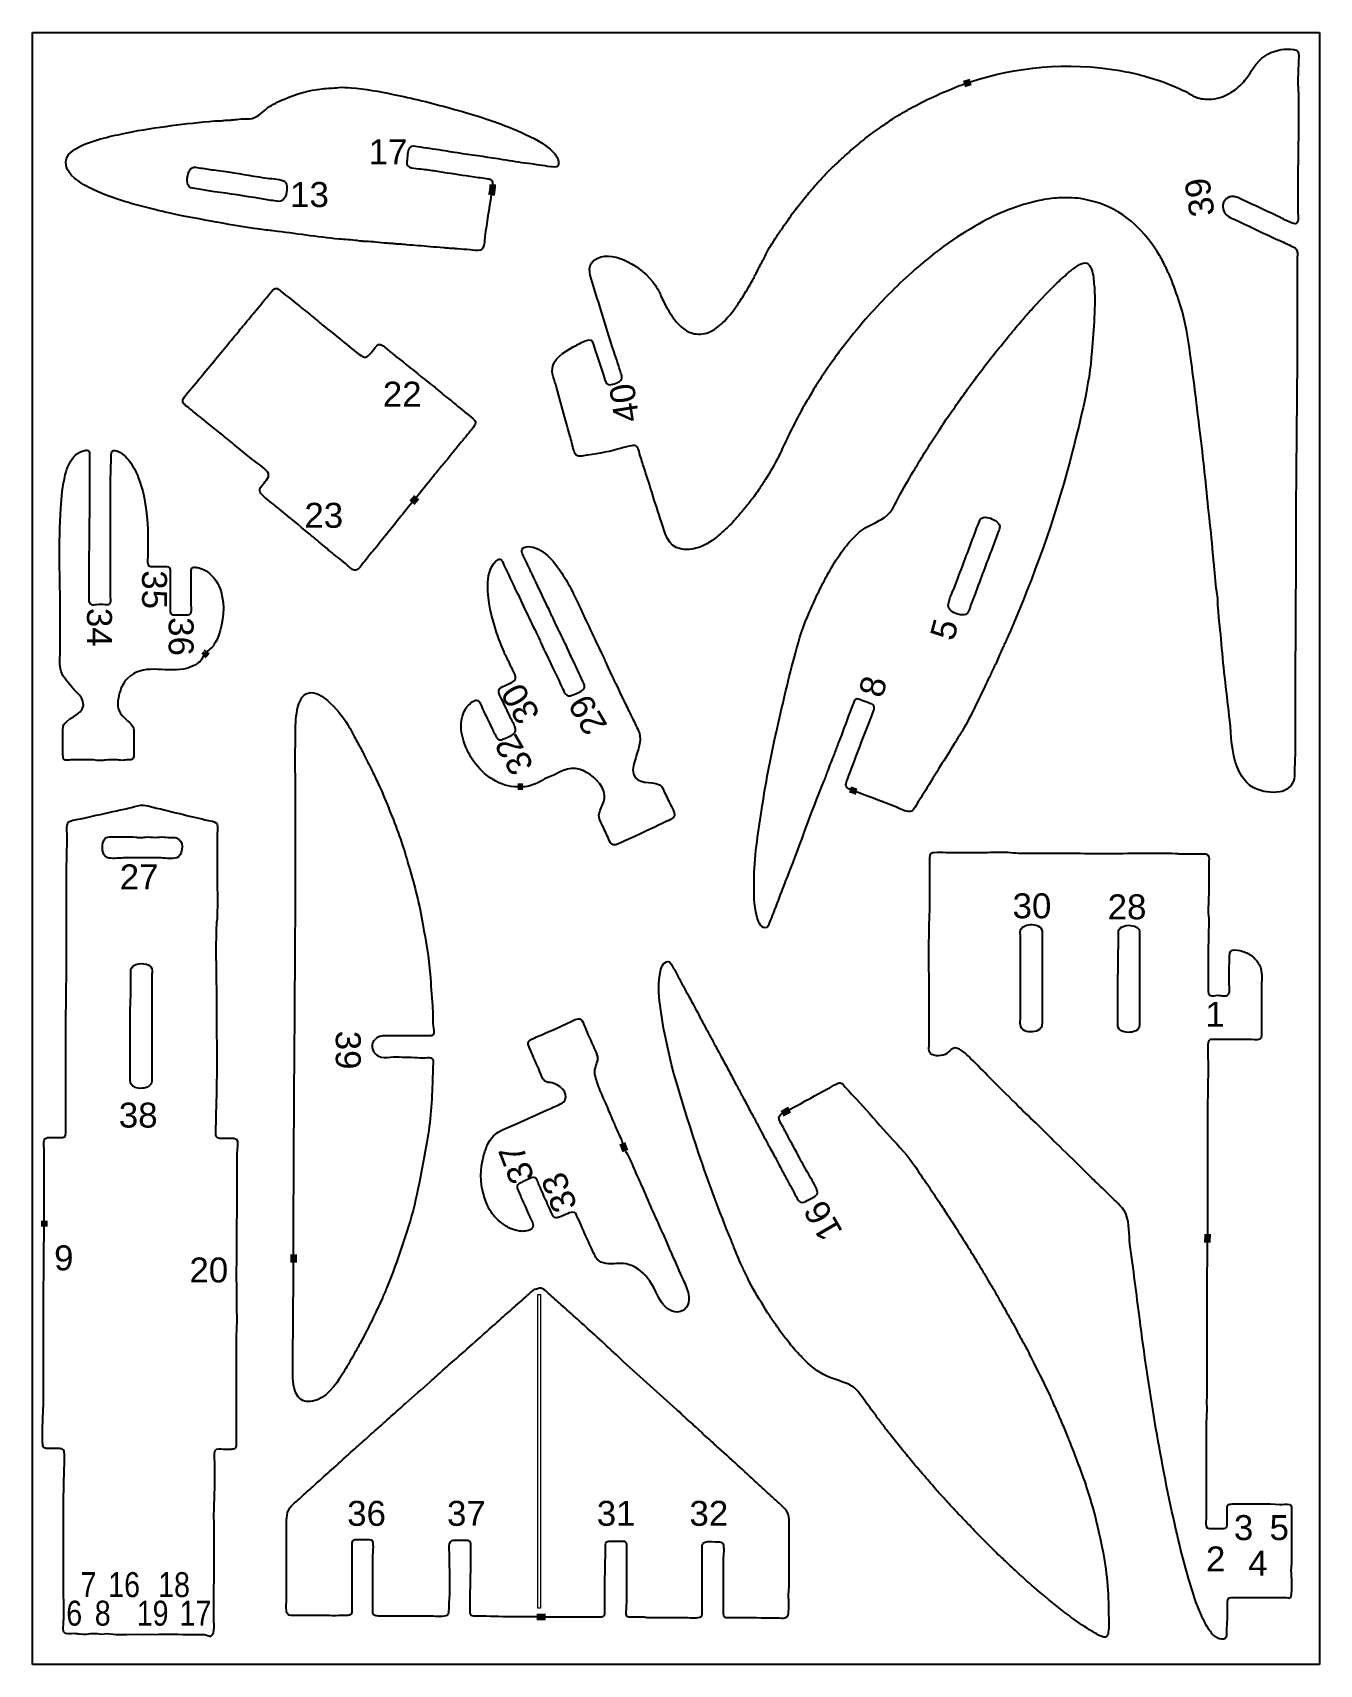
# Model space of a CAD drawing. Extents: x 0 to 181, y 67 to 296.
import ezdxf
from ezdxf.enums import TextEntityAlignment as Align

# ---------------------------------------------------------------- set-up
doc = ezdxf.new("R2010")
doc.units = 0
doc.layers.add('Cut', color=7, linetype='Continuous')
doc.layers.add('Stege', color=5, linetype='Continuous', lineweight=100)
doc.layers.add('Text', color=1, linetype='Continuous', lineweight=15)
doc.styles.add('textstyle0', font='')
doc.styles.add('textstyle1', font='')
doc.styles.add('textstyle10', font='')
doc.styles.add('textstyle11', font='')
doc.styles.add('textstyle12', font='')
doc.styles.add('textstyle13', font='')
doc.styles.add('textstyle14', font='')
doc.styles.add('textstyle15', font='')
doc.styles.add('textstyle16', font='')
doc.styles.add('textstyle17', font='')
doc.styles.add('textstyle18', font='')
doc.styles.add('textstyle19', font='')
doc.styles.add('textstyle2', font='')
doc.styles.add('textstyle20', font='')
doc.styles.add('textstyle21', font='')
doc.styles.add('textstyle22', font='')
doc.styles.add('textstyle23', font='')
doc.styles.add('textstyle24', font='')
doc.styles.add('textstyle25', font='')
doc.styles.add('textstyle26', font='')
doc.styles.add('textstyle27', font='')
doc.styles.add('textstyle28', font='')
doc.styles.add('textstyle29', font='')
doc.styles.add('textstyle3', font='')
doc.styles.add('textstyle30', font='')
doc.styles.add('textstyle31', font='')
doc.styles.add('textstyle32', font='')
doc.styles.add('textstyle33', font='')
doc.styles.add('textstyle34', font='')
doc.styles.add('textstyle35', font='')
doc.styles.add('textstyle36', font='')
doc.styles.add('textstyle37', font='')
doc.styles.add('textstyle38', font='')
doc.styles.add('textstyle39', font='')
doc.styles.add('textstyle4', font='')
doc.styles.add('textstyle5', font='')
doc.styles.add('textstyle6', font='')
doc.styles.add('textstyle7', font='')
doc.styles.add('textstyle8', font='')
doc.styles.add('textstyle9', font='')
doc.styles.get('textstyle0').set_extended_font_data('Arial')
doc.styles.get('textstyle1').set_extended_font_data('Arial')
doc.styles.get('textstyle10').set_extended_font_data('Arial')
doc.styles.get('textstyle11').set_extended_font_data('Arial')
doc.styles.get('textstyle12').set_extended_font_data('Arial')
doc.styles.get('textstyle13').set_extended_font_data('Arial')
doc.styles.get('textstyle14').set_extended_font_data('Arial')
doc.styles.get('textstyle15').set_extended_font_data('Arial')
doc.styles.get('textstyle16').set_extended_font_data('Arial')
doc.styles.get('textstyle17').set_extended_font_data('Arial')
doc.styles.get('textstyle18').set_extended_font_data('Arial')
doc.styles.get('textstyle19').set_extended_font_data('Arial')
doc.styles.get('textstyle2').set_extended_font_data('Arial')
doc.styles.get('textstyle20').set_extended_font_data('Arial')
doc.styles.get('textstyle21').set_extended_font_data('Arial')
doc.styles.get('textstyle22').set_extended_font_data('Arial')
doc.styles.get('textstyle23').set_extended_font_data('Arial')
doc.styles.get('textstyle24').set_extended_font_data('Arial')
doc.styles.get('textstyle25').set_extended_font_data('Arial')
doc.styles.get('textstyle26').set_extended_font_data('Arial')
doc.styles.get('textstyle27').set_extended_font_data('Arial')
doc.styles.get('textstyle28').set_extended_font_data('Arial')
doc.styles.get('textstyle29').set_extended_font_data('Arial')
doc.styles.get('textstyle3').set_extended_font_data('Arial')
doc.styles.get('textstyle30').set_extended_font_data('Arial')
doc.styles.get('textstyle31').set_extended_font_data('Arial')
doc.styles.get('textstyle32').set_extended_font_data('Arial')
doc.styles.get('textstyle33').set_extended_font_data('Arial Narrow')
doc.styles.get('textstyle34').set_extended_font_data('Arial Narrow')
doc.styles.get('textstyle35').set_extended_font_data('Arial Narrow')
doc.styles.get('textstyle36').set_extended_font_data('Arial Narrow')
doc.styles.get('textstyle37').set_extended_font_data('Arial Narrow')
doc.styles.get('textstyle38').set_extended_font_data('Arial Narrow')
doc.styles.get('textstyle39').set_extended_font_data('Arial Narrow')
doc.styles.get('textstyle4').set_extended_font_data('Arial')
doc.styles.get('textstyle5').set_extended_font_data('Arial')
doc.styles.get('textstyle6').set_extended_font_data('Arial')
doc.styles.get('textstyle7').set_extended_font_data('Arial')
doc.styles.get('textstyle8').set_extended_font_data('Arial')
doc.styles.get('textstyle9').set_extended_font_data('Arial')

msp = doc.modelspace()

# ---------------------------------------------------------------- texts
at = {"layer": 'Text'}
for s, style, p in [('17', 'textstyle28', (50, 279)), ('13', 'textstyle27', (39, 273)), ('22', 'textstyle21', (52, 245)), ('23', 'textstyle22', (41, 228)), ('27', 'textstyle14', (15.096355, 177.28205)), ('30', 'textstyle11', (140.315833, 173.221983)), ('28', 'textstyle12', (153.651501, 173.079356)), ('1', 'textstyle13', (166, 158)), ('38', 'textstyle8', (14.972903, 143.8633)), ('9', 'textstyle10', (4.540308, 123.844583)), ('20', 'textstyle9', (24.877964, 122.13801)), ('36', 'textstyle0', (47, 88)), ('37', 'textstyle1', (61, 88)), ('31', 'textstyle2', (82, 88)), ('32', 'textstyle3', (95, 88)), ('3', 'textstyle16', (170, 86)), ('5', 'textstyle18', (175, 86)), ('2', 'textstyle15', (166.078859, 81.603697)), ('4', 'textstyle17', (172, 81)), ('7', 'textstyle34', (8, 78)), ('16', 'textstyle39', (13, 78)), ('18', 'textstyle37', (20, 78)), ('6', 'textstyle33', (6, 74)), ('8', 'textstyle35', (10, 74)), ('19', 'textstyle38', (17, 74)), ('17', 'textstyle36', (23, 74))]:
    msp.add_text(s, height=3.5, dxfattribs=dict(at, style=style)).set_placement(p, align=Align.MIDDLE_CENTER)
for s, rotation, style, p in [('39', 99, 'textstyle29', (163.814041, 272.598666)), ('40', 99, 'textstyle23', (83.145291, 243.745237)), ('35', -90, 'textstyle25', (17.267917, 217.57345)), ('34', -90, 'textstyle24', (9.544845, 212.289242)), ('36', -90, 'textstyle26', (21, 211)), ('5', 75, 'textstyle19', (128, 212)), ('30', 120, 'textstyle31', (68.550341, 201.554816)), ('8', 75, 'textstyle20', (118, 204)), ('29', 120, 'textstyle32', (78, 200)), ('32', 120, 'textstyle30', (67.672203, 194.372012)), ('39', -90, 'textstyle7', (44.431677, 152.97975)), ('37', 111, 'textstyle6', (68, 137)), ('33', 111, 'textstyle5', (74, 133)), ('16', 120, 'textstyle4', (111, 129))]:
    msp.add_text(s, height=3.5, rotation=rotation, dxfattribs=dict(at, style=style)).set_placement(p, align=Align.MIDDLE_CENTER)

# ---------------------------------------------------------------- linework, layer by layer
at = {"layer": 'Cut'}
for p, q in [((0.170826, 295.708873), (180.620413, 295.708873)), ((0.170826, 66.816444), (0.170826, 295.708873)), ((180.620413, 295.708873), (180.620413, 66.816444)), ((73.90382, 277.636752), (73.92, 277.36)), ((180.620413, 66.816444), (0.170826, 66.816444))]:
    msp.add_line(p, q, dxfattribs=at)
for points in [[(177.61091, 274.982906), (177.61091, 270.854701)], [(177.51262, 263.876068), (177.51262, 261.418803), (177.51262, 253.260684)], [(11.106841, 219.74363), (11.106841, 231.735043)], [(16.316238, 225.149573), (16.316238, 222.495726)], [(8.059832, 220.333333), (8.059832, 216.696581)], [(19.461543, 218.858974), (19.461543, 215.517094)], [(22.410265, 215.811989), (22.410265, 218.957288)], [(4.029915, 209.029915), (4.029915, 214.239316)], [(14.350428, 197.333333), (14.350428, 195.07265)], [(11.40171, 182.88462), (13.170941, 182.88462)], [(26.047008, 182.98301), (26.047008, 178.16677)], [(18.183762, 179.93605), (12.876069, 179.93605)], [(128.26923, 180.72254), (134.06837, 180.72254)], [(4.914528, 168.63258), (4.914528, 177.47873)], [(138.68811, 157.32911), (138.68811, 159.58979), (138.68811, 167.15817), (138.68811, 169.12398)], [(141.73508, 168.82911), (141.73508, 166.56843)], [(155.39754, 168.82909), (155.39754, 166.66667), (155.39754, 159)], [(165.0299, 165.38911), (165.0299, 161.85065)], [(16.906034, 163.61974), (16.906034, 161.35905), (16.906034, 156.14965)], [(172.49998, 161.7524), (172.49998, 156.83787)], [(13.859026, 149.17102), (13.859026, 151.33341), (13.859026, 158.50863)], [(125.91025, 153.98744), (125.91025, 158.01735)], [(152.35057, 157.23077), (152.35057, 159.39316)], [(4.816237, 142.2907), (4.816237, 144.64967), (4.816237, 153.7907)], [(1.769228, 129.02144), (1.769228, 137.08127), (1.769228, 139.24366)], [(28.799193, 138.0642), (28.799193, 133.24796)], [(164.83334, 119.2908), (164.83334, 108.97029)], [(1.670937, 108.38041), (1.670937, 113.29494)], [(28.700873, 112.41036), (28.700873, 101.99155)], [(164.73504, 100.22242), (164.73504, 90.49165), (164.73504, 87.14977)], [(35.777818, 75.94417), (35.777818, 80.46554), (35.777818, 85.57665)], [(106.25216, 80.95702), (106.25216, 85.67497)], [(83.448915, 83.11956), (83.448915, 81.54691), (83.448915, 75.94434)], [(44.918843, 81.84163), (44.918843, 75.94419)], [(94.064298, 75.64941), (94.064298, 82.0383)], [(97.013017, 81.5468), (97.013017, 76.04253)], [(25.555543, 77.12403), (25.555543, 73.19241)], [(174.26924, 76.14122), (170.04274, 76.14122)], [(55.730838, 73.58515), (50.423145, 73.58515)], [(72.1, 73.5), (78.141192, 73.48708)], [(9.23933, 71.12826), (9.733211, 71.07516), (10.615398, 71.12426), (11.893176, 71.02204), (12.777791, 71.02804), (13.367535, 71.01624), (14.940185, 71.03004), (15.726509, 71.01534), (16.512834, 71.03004), (17.200869, 71.01534), (17.888903, 71.03004), (18.773518, 71.03004), (20.542749, 71.03004), (21.230783, 71.01534), (21.820527, 71.02914), (23.589758, 71.01634), (24.277792, 71.02334), (25.162407, 70.73535)]]:
    msp.add_lwpolyline(points, dxfattribs=at)
for points in [[(171.85498, 291.397413), (172.76515, 292.477892), (173.86011, 293.102618), (175.25191, 293.320076)], [(175.25215, 293.320098), (175.78685, 293.403704), (176.49257, 293.41832), (177.02138, 293.344671)], [(177.02138, 293.344671), (177.24351, 293.313719), (177.47646, 293.250224), (177.60817, 293.040993)], [(177.60817, 293.040993), (177.80868, 292.722629), (177.70941, 292.279368), (177.70941, 291.888889)], [(131.712912, 288.790508), (137.90049, 290.871382), (145.28015, 291.669442), (152.64507, 290.389935)], [(170.94579, 290.119635), (171.23673, 290.582368), (171.50605, 290.98359), (171.85498, 291.397413)], [(177.70941, 291.888889), (177.70941, 290.818967), (177.57475, 289.704037), (177.62091, 288.6453)], [(129.93994, 288.188333), (130.23481, 288.30639), (130.52182, 288.411306), (130.82455, 288.512093)], [(152.64507, 290.389935), (153.77737, 290.193255), (154.88413, 289.945248), (155.98695, 289.643132)], [(155.98695, 289.643132), (157.20968, 289.307922), (158.45994, 288.944208), (159.6237, 288.439358)], [(159.6237, 288.439358), (160.34515, 288.126224), (161.08233, 287.836758), (161.78609, 287.484602)], [(169.45276, 288.255977), (169.71716, 288.508377), (169.95994, 288.750841), (170.18896, 289.038439)], [(170.18896, 289.038439), (170.46122, 289.381925), (170.7099, 289.744352), (170.94579, 290.119635)], [(177.62091, 288.6453), (177.82044, 284.125308), (177.61091, 279.523145), (177.61091, 274.982906)], [(33.123933, 285.139662), (33.826023, 285.663649), (34.682822, 286.047375), (35.482908, 286.398273)], [(35.482908, 286.398273), (37.162203, 287.134764), (38.965934, 287.624664), (40.7906, 287.843734)], [(40.7906, 287.843734), (41.529942, 287.93249), (42.33219, 287.919388), (43.051284, 288.013846)], [(43.051284, 288.013851), (43.653904, 288.092995), (44.219075, 288.007231), (44.820515, 287.966052)], [(44.820515, 287.966052), (46.812177, 287.829693), (48.757447, 287.445053), (50.717951, 287.052991)], [(50.717951, 287.052991), (53.427037, 286.511312), (56.123934, 285.846868), (58.777781, 285.097893)], [(123.15789, 285.008524), (125.31831, 286.249246), (127.61831, 287.259733), (129.93994, 288.188333)], [(161.78609, 287.484602), (162.28836, 287.233185), (162.73853, 286.896686), (163.26045, 286.681332)], [(163.26045, 286.681332), (163.97896, 286.384789), (164.74955, 286.340263), (165.52114, 286.39334)], [(165.52114, 286.39334), (166.59742, 286.46745), (167.67763, 286.934233), (168.56814, 287.539124)], [(168.56814, 287.539124), (168.88955, 287.7573), (169.17361, 287.989226), (169.45276, 288.255977)], [(30.96154, 283.684469), (31.830724, 283.88508), (32.44101, 284.630025), (33.123933, 285.139662)], [(58.777781, 285.097893), (61.733379, 284.263799), (64.694187, 283.423218), (67.525644, 282.21503)], [(120.79891, 283.624691), (121.57148, 284.131575), (122.36665, 284.554225), (123.15789, 285.008524)], [(10.123932, 280.908846), (11.192842, 281.212564), (12.285539, 281.417697), (13.367522, 281.655265)], [(13.367522, 281.655265), (15.436539, 282.109466), (17.562565, 282.371312), (19.658121, 282.66235)], [(19.658121, 282.66235), (21.644377, 282.93835), (23.65442, 283.130607), (25.653847, 283.320897)], [(25.653847, 283.320897), (25.983416, 283.352247), (26.315048, 283.323697), (26.636753, 283.354317)], [(26.636753, 283.354317), (26.873732, 283.376827), (27.080142, 283.421257), (27.324788, 283.432067)], [(27.324788, 283.432067), (27.528347, 283.440967), (27.707728, 283.430467), (27.914531, 283.444647)], [(27.914531, 283.444647), (28.120647, 283.458797), (28.303467, 283.498117), (28.504275, 283.517477)], [(28.504275, 283.517477), (28.87601, 283.553447), (29.305147, 283.597777), (29.683762, 283.623729)], [(29.683762, 283.623729), (30.112211, 283.653019), (30.542625, 283.587849), (30.96154, 283.684469)], [(67.525644, 282.21503), (69.077063, 281.552944), (70.772576, 280.811538), (72.145303, 279.824111)], [(116.67071, 280.639605), (117.40199, 281.224827), (118.15784, 281.78587), (118.93139, 282.327156)], [(118.93139, 282.327156), (119.26656, 282.56158), (119.57716, 282.782832), (119.9143, 283.010276)], [(119.9143, 283.010276), (120.219, 283.215998), (120.49323, 283.424276), (120.79891, 283.624691)], [(4.834748, 277.636752), (4.923131, 278.701534), (5.930462, 279.279876), (6.782052, 279.722085)], [(6.782052, 279.722085), (7.825721, 280.26406), (9.000638, 280.589697), (10.123932, 280.908846)], [(53.021292, 279.571308), (52.732711, 279.107081), (52.728976, 278.210769), (52.657617, 277.63685)], [(54.158121, 279.692991), (53.803391, 279.751181), (53.227702, 279.903432), (53.021292, 279.571308)], [(57.598292, 279.185222), (56.466476, 279.370107), (55.283942, 279.508303), (54.158121, 279.692991)], [(72.145303, 279.824111), (72.42317, 279.624188), (72.67961, 279.424167), (72.930153, 279.192692)], [(113.91857, 278.283088), (114.50831, 278.794887), (115.07742, 279.336567), (115.6878, 279.837062)], [(115.6878, 279.837062), (116.01707, 280.107263), (116.34242, 280.376776), (116.67071, 280.639605)], [(7.371795, 274.363184), (6.252462, 275.074415), (4.707088, 276.098996), (4.834748, 277.636752)], [(52.657617, 277.63685), (52.626947, 277.390829), (52.579377, 277.12859), (52.813702, 276.965919)], [(52.813702, 276.965919), (53.350074, 276.593496), (54.497322, 276.636547), (55.141027, 276.531376)], [(60.44872, 278.730726), (59.498053, 278.864402), (58.549451, 279.029825), (57.598292, 279.185222)], [(66.149575, 277.873731), (64.256694, 278.177744), (62.348972, 278.463769), (60.44872, 278.730726)], [(69.688037, 277.336966), (68.492233, 277.471722), (67.335156, 277.683244), (66.149575, 277.873731)], [(72.833336, 276.892201), (71.788212, 277.034427), (70.739058, 277.218526), (69.688037, 277.336966)], [(73.81349, 277.008085), (73.628802, 276.774744), (73.121524, 276.852983), (72.833336, 276.892201)], [(72.930153, 279.192692), (73.354572, 278.800415), (73.843273, 278.241534), (73.90382, 277.636752)], [(73.92, 277.36), (73.92, 277.32), (73.94599, 277.175278), (73.81349, 277.008085)], [(111.56353, 276.06408), (111.9793, 276.497836), (112.41177, 276.873109), (112.84622, 277.273054)], [(112.84622, 277.273054), (113.21579, 277.612943), (113.54408, 277.958238), (113.91857, 278.283088)], [(22.334082, 273.959603), (21.610074, 274.302637), (21.837813, 275.594962), (22.077052, 276.162295)], [(22.077052, 276.162295), (22.173082, 276.390132), (22.305087, 276.623671), (22.526732, 276.749286)], [(22.526732, 276.749286), (22.821211, 276.916184), (23.174565, 276.811996), (23.491454, 276.759996)], [(23.491454, 276.759996), (24.182634, 276.646667), (24.859266, 276.531569), (25.555557, 276.452346)], [(25.555557, 276.452346), (27.413839, 276.240727), (29.316745, 275.890812), (31.158121, 275.580607)], [(31.158121, 275.580607), (31.686335, 275.491657), (32.20354, 275.431402), (32.730771, 275.338222)], [(32.730771, 275.338222), (33.517882, 275.199141), (34.650976, 275.285442), (35.373903, 274.918718)], [(35.373903, 274.918718), (35.914305, 274.644684), (35.842356, 273.826906), (35.781908, 273.311962)], [(55.141027, 276.531376), (55.835352, 276.41785), (56.51169, 276.351897), (57.20513, 276.236406)], [(57.20513, 276.236406), (58.642237, 275.99697), (60.086519, 275.771), (61.529917, 275.57265)], [(61.529917, 275.57265), (62.283019, 275.46915), (63.039464, 275.349137), (63.7906, 275.236397)], [(63.7906, 275.236397), (64.065323, 275.195117), (64.328938, 275.212117), (64.517656, 275.021927)], [(64.517656, 275.021927), (64.688485, 274.849821), (64.674528, 274.60262), (64.673348, 274.393162)], [(110.21203, 274.589721), (110.42336, 274.830336), (110.64451, 275.042644), (110.86271, 275.277755)], [(110.86271, 275.277755), (111.10746, 275.541075), (111.3119, 275.801251), (111.56353, 276.06408)], [(8.747864, 273.663453), (8.282546, 273.887064), (7.821406, 274.077551), (7.371795, 274.363184)], [(17.495727, 270.841923), (14.523813, 271.563868), (11.512189, 272.334662), (8.747864, 273.663453)], [(23.491454, 273.761744), (23.1323, 273.817374), (22.664732, 273.802824), (22.334082, 273.959603)], [(25.653847, 273.397479), (24.924629, 273.498816), (24.218411, 273.649004), (23.491454, 273.761744)], [(32.042737, 272.435214), (29.918578, 272.784538), (27.781741, 273.101526), (25.653847, 273.397479)], [(34.106839, 272.105842), (33.431976, 272.202072), (32.721532, 272.323654), (32.042737, 272.435214)], [(35.781908, 273.311962), (35.734728, 272.910543), (35.581002, 272.453787), (35.249074, 272.191842)], [(64.486498, 272.918803), (64.169609, 270.991521), (63.860485, 269.05441), (63.594019, 267.119658)], [(107.35669, 271.14955), (107.84028, 271.781362), (108.35041, 272.398332), (108.86545, 273.017071)], [(108.86545, 273.017071), (109.30776, 273.548823), (109.754, 274.070648), (110.21203, 274.589721)], [(144.09378, 272.524141), (143.19934, 272.502221), (142.22823, 272.332277), (141.34165, 272.152012)], [(144.9784, 272.525641), (144.67665, 272.525641), (144.39357, 272.531541), (144.09378, 272.524141)], [(145.96131, 272.525248), (145.62908, 272.529148), (145.30964, 272.525641), (144.9784, 272.525641)], [(149.1066, 271.986124), (148.13353, 272.250231), (146.97566, 272.513256), (145.96131, 272.525248)], [(168.96129, 272.652043), (168.07569, 272.942295), (167.2756, 272.458214), (167.10458, 271.542735)], [(170.53394, 271.922235), (170.0071, 272.15715), (169.51073, 272.472073), (168.96129, 272.652043)], [(19.461539, 270.364624), (18.803975, 270.509111), (18.157027, 270.681316), (17.495727, 270.841923)], [(25.948719, 269.123705), (23.788095, 269.527876), (21.59936, 269.894893), (19.461539, 270.364624)], [(35.249074, 272.191842), (34.931399, 271.941005), (34.477297, 272.053056), (34.106839, 272.105842)], [(105.98553, 269.282028), (106.42883, 269.903716), (106.89079, 270.542605), (107.35669, 271.14955)], [(141.34165, 272.152012), (138.38605, 271.551359), (135.51105, 270.378359), (132.88866, 268.888863)], [(154.21772, 269.252564), (152.78071, 270.482769), (150.94562, 271.487103), (149.1066, 271.986124)], [(167.10458, 271.542735), (167.04168, 271.208645), (167.13408, 270.860303), (167.28248, 270.561303)], [(167.28248, 270.561303), (167.42206, 270.279996), (167.60979, 270.088132), (167.88206, 269.918876)], [(175.15359, 269.754043), (173.635, 270.511175), (172.08791, 271.229679), (170.53394, 271.922235)], [(177.61091, 270.854701), (177.61091, 270.303487), (177.70431, 269.625282), (177.57941, 269.193393)], [(32.927351, 268.0195), (30.593147, 268.302585), (28.26936, 268.689654), (25.948719, 269.123705)], [(33.910257, 267.901059), (33.575381, 267.938709), (33.256723, 267.979599), (32.927351, 268.0195)], [(43.149574, 266.743196), (40.070424, 267.036397), (37.002185, 267.5537), (33.910257, 267.901059)], [(104.75297, 267.512798), (104.89353, 267.720879), (105.02917, 267.900357), (105.16776, 268.102541)], [(105.16776, 268.102541), (105.42921, 268.481451), (105.71327, 268.89958), (105.98553, 269.282028)], [(132.88866, 268.888863), (131.19118, 267.924534), (129.55366, 266.911846), (127.97413, 265.768628)], [(157.62349, 265.350427), (156.66417, 266.785667), (155.52596, 268.133231), (154.21772, 269.252564)], [(167.88206, 269.918876), (168.16415, 269.742641), (168.46492, 269.632162), (168.76471, 269.486496)], [(168.76471, 269.486496), (169.32398, 269.214722), (169.78496, 269.014013), (170.33736, 268.760226)], [(170.33736, 268.760226), (170.63714, 268.622718), (170.9212, 268.470073), (171.22197, 268.324603)], [(171.22197, 268.324603), (172.48697, 267.712744), (173.77163, 267.115628), (175.0553, 266.543577)], [(176.72624, 269.021483), (176.32129, 269.185923), (175.57919, 269.541932), (175.15359, 269.754043)], [(177.57941, 269.193393), (177.44082, 268.712556), (177.04962, 268.890265), (176.72624, 269.021483)], [(45.705129, 266.529906), (44.851574, 266.646773), (43.987206, 266.663384), (43.149574, 266.743196)], [(46.393164, 266.440366), (46.156087, 266.456776), (45.946924, 266.496786), (45.705129, 266.529906)], [(46.982907, 266.422866), (46.779741, 266.436826), (46.605865, 266.425766), (46.393164, 266.440366)], [(48.260685, 266.324576), (47.881677, 266.350626), (47.350416, 266.397506), (46.982907, 266.422866)], [(49.931625, 266.153453), (49.375399, 266.206623), (48.82448, 266.285752), (48.260685, 266.324576)], [(50.61966, 266.120033), (50.383959, 266.142543), (50.166736, 266.130943), (49.931625, 266.153453)], [(51.209403, 266.047203), (51.000339, 266.061553), (50.826266, 266.100283), (50.61966, 266.120033)], [(51.897437, 266.029703), (51.652989, 266.046413), (51.448839, 266.030803), (51.209403, 266.047203)], [(52.585472, 265.948913), (52.348198, 265.965623), (52.134514, 266.013393), (51.897437, 266.029703)], [(55.927352, 265.662003), (54.794553, 265.769827), (53.707459, 265.87028), (52.585472, 265.948913)], [(57.794874, 265.530391), (57.176429, 265.592211), (56.531741, 265.604501), (55.927352, 265.662003)], [(58.482908, 265.452541), (58.230596, 265.463751), (58.049545, 265.504931), (57.794874, 265.530391)], [(63.594019, 267.119658), (63.527579, 266.637346), (63.535539, 265.342171), (62.991203, 265.185103)], [(102.43233, 263.482883), (102.87267, 264.279135), (103.18818, 265.066148), (103.68259, 265.841857)], [(103.68259, 265.841857), (103.89588, 266.177127), (104.10524, 266.488708), (104.31754, 266.824763)], [(104.31754, 266.824763), (104.46596, 267.060464), (104.59767, 267.283486), (104.75297, 267.512798)], [(127.97413, 265.768628), (127.63699, 265.524376), (127.31656, 265.266461), (126.99122, 265.013854)], [(175.0553, 266.543577), (175.64013, 266.282812), (176.24757, 265.983026), (176.82453, 265.713218)], [(176.82453, 265.713218), (177.09877, 265.58485), (177.39167, 265.465231), (177.48112, 265.143526)], [(59.170942, 265.432001), (58.912634, 265.456571), (58.736301, 265.441301), (58.482908, 265.452541)], [(59.760686, 265.359171), (59.557519, 265.373231), (59.371651, 265.412931), (59.170942, 265.432001)], [(61.529917, 265.235423), (60.918647, 265.294593), (60.357604, 265.318083), (59.760686, 265.359171)], [(62.991203, 265.185103), (62.514985, 265.047692), (62.010656, 265.188903), (61.529917, 265.235423)], [(78.632241, 260.730746), (78.261194, 262.018058), (77.832353, 263.290627), (79.320374, 264.0454)], [(79.320374, 264.0454), (80.653195, 264.721541), (82.286686, 264.224682), (83.546772, 263.605156)], [(83.546772, 263.605156), (85.154609, 262.814605), (86.502665, 261.708934), (87.520366, 260.239293)], [(101.51233, 261.713652), (101.81998, 262.295631), (102.11288, 262.905622), (102.43233, 263.482883)], [(126.99122, 265.013854), (126.09383, 264.317564), (125.20724, 263.59847), (124.33737, 262.851461)], [(146.35475, 262.759585), (146.75479, 263.030376), (147.22069, 263.391594), (147.73082, 263.409483)], [(147.73078, 263.409483), (148.12197, 263.423243), (148.35394, 263.108517), (148.52496, 262.794479)], [(158.19554, 264.465812), (158.00977, 264.764517), (157.82203, 265.053), (157.62349, 265.350427)], [(159.11652, 262.696581), (158.83541, 263.298906), (158.53955, 263.912436), (158.19554, 264.465812)], [(177.48112, 265.143526), (177.59022, 264.753214), (177.51262, 264.284368), (177.51262, 263.876068)], [(100.64934, 260.141003), (100.82429, 260.444622), (100.98647, 260.723374), (101.15455, 261.025618)], [(101.15455, 261.025618), (101.28331, 261.258763), (101.3875, 261.47628), (101.51233, 261.713652)], [(123.45276, 262.079094), (122.32143, 261.095008), (121.27464, 260.027081), (120.20917, 258.961512)], [(124.33737, 262.851461), (124.03857, 262.594923), (123.74763, 262.335141), (123.45276, 262.079094)], [(143.43453, 260.197641), (143.99381, 260.749248), (144.57372, 261.293483), (145.17526, 261.811966)], [(145.17526, 261.811966), (145.55958, 262.143303), (145.93898, 262.478376), (146.35475, 262.759585)], [(148.52496, 262.794479), (148.88274, 262.140256), (148.94761, 261.264979), (149.01543, 260.534188)], [(159.549, 261.811966), (159.40156, 262.115585), (159.26002, 262.38903), (159.11652, 262.696581)], [(159.90973, 260.92735), (159.79079, 261.233329), (159.69349, 261.515816), (159.549, 261.811966)], [(31.294647, 256.504274), (31.939237, 257.297282), (32.5911, 258.058936), (33.241587, 258.863248)], [(33.241587, 258.863248), (33.48692, 259.166671), (33.805873, 259.703731), (34.205228, 259.81362)], [(34.205228, 259.81362), (34.542463, 259.90641), (34.850899, 259.55944), (35.089745, 259.362564)], [(35.089745, 259.362564), (35.832822, 258.750115), (36.597818, 258.148282), (37.350429, 257.546154)], [(79.811729, 256.995703), (79.410015, 258.224926), (78.98766, 259.497592), (78.632241, 260.730746)], [(87.520366, 260.239293), (87.838238, 259.780178), (88.046909, 259.264152), (88.29008, 258.764934)], [(88.29008, 258.764934), (88.597238, 258.134203), (88.883755, 257.488041), (89.243793, 256.897413)], [(99.439379, 258.175191), (99.853183, 258.815652), (100.26699, 259.476263), (100.64934, 260.141003)], [(120.20917, 258.961512), (119.09062, 257.843064), (118.0222, 256.706431), (116.9931, 255.521342)], [(140.19094, 256.799145), (141.22496, 257.973423), (142.32582, 259.106321), (143.43453, 260.197641)], [(149.01543, 260.534188), (149.3162, 257.308291), (148.93093, 254.215282), (148.71172, 251)], [(161.16391, 257.388889), (160.77665, 258.58135), (160.36284, 259.762017), (159.90973, 260.92735)], [(29.664399, 254.538462), (30.200869, 255.201923), (30.748643, 255.832654), (31.294647, 256.504274)], [(37.350429, 257.546154), (38.082596, 256.960538), (38.798446, 256.396842), (39.512822, 255.807983)], [(81.713062, 250.901686), (81.015199, 252.926276), (80.479122, 254.953323), (79.811729, 256.995703)], [(89.243793, 256.897413), (89.464357, 256.535802), (89.683644, 256.17193), (89.924554, 255.816216)], [(97.790948, 255.914605), (98.407328, 256.65208), (98.929251, 257.386114), (99.439379, 258.175191)], [(138.90039, 255.324786), (139.33483, 255.821252), (139.7565, 256.306415), (140.19094, 256.799145)], [(162.51541, 250.606838), (162.19302, 252.894748), (161.87947, 255.181774), (161.16391, 257.388889)], [(28.92545, 253.653846), (29.174125, 253.952355), (29.420048, 254.236218), (29.664399, 254.538462)], [(39.512822, 255.807983), (39.951493, 255.446274), (40.350848, 255.088791), (40.7906, 254.735141)], [(40.7906, 254.735141), (41.709519, 253.995897), (42.62028, 253.249577), (43.542737, 252.530974)], [(89.924554, 255.816216), (90.583199, 254.843533), (91.524627, 253.864853), (92.687798, 253.534793)], [(94.948482, 253.66031), (95.746994, 253.963144), (96.3619, 254.483494), (96.970516, 255.041293)], [(96.970516, 255.041293), (97.26873, 255.314639), (97.52861, 255.60037), (97.790948, 255.914605)], [(116.9931, 255.521342), (116.07015, 254.458918), (115.19831, 253.377329), (114.33237, 252.277752)], [(137.17244, 253.260684), (137.73958, 253.953239), (138.3077, 254.648547), (138.90039, 255.324786)], [(26.087702, 250.213675), (26.746937, 251.005799), (27.377078, 251.788487), (28.039852, 252.57265)], [(28.039852, 252.57265), (28.34239, 252.930526), (28.621732, 253.289188), (28.92545, 253.653846)], [(43.542737, 252.530974), (44.433741, 251.836748), (45.340669, 250.966581), (46.294874, 250.359538)], [(48.02243, 251.294872), (48.248596, 251.562124), (48.555754, 252.084932), (48.952554, 251.952239)], [(48.952554, 251.952239), (49.480178, 251.775709), (49.889361, 251.280325), (50.324789, 250.934735)], [(73.118532, 248.935874), (73.53322, 250.343691), (75.265788, 251.231648), (76.469848, 251.88184)], [(76.469848, 251.88184), (77.033545, 252.186246), (77.652677, 252.560733), (78.234754, 252.604374)], [(78.234754, 252.604374), (78.550759, 252.628164), (78.647673, 252.430695), (78.740066, 252.177597)], [(78.740066, 252.177597), (78.869712, 251.822571), (79.000733, 251.36896), (79.123694, 250.999977)], [(92.687798, 253.534793), (93.383892, 253.337131), (94.267033, 253.401904), (94.948482, 253.66031)], [(114.33237, 252.277752), (113.85173, 251.666876), (113.3593, 251.041846), (112.90716, 250.41023)], [(133.403, 248.542735), (134.61688, 250.130128), (135.8927, 251.700124), (137.17244, 253.260684)], [(177.51262, 253.260684), (177.51262, 243.996303), (177.31604, 234.710397), (177.31604, 225.444444)], [(23.97357, 247.65812), (24.669074, 248.515214), (25.386497, 249.371226), (26.087702, 250.213675)], [(46.294874, 250.359538), (46.471699, 250.246996), (46.662677, 250.134453), (46.884225, 250.187825)], [(46.884225, 250.187825), (47.334789, 250.296338), (47.719596, 250.937291), (48.02243, 251.294872)], [(50.324789, 250.934735), (50.74449, 250.60153), (51.16881, 250.234611), (51.602567, 249.906026)], [(51.602567, 249.906026), (52.969985, 248.870239), (54.289537, 247.740389), (55.632481, 246.675509)], [(79.123694, 250.999977), (79.494545, 249.887524), (79.856254, 248.772515), (80.221011, 247.658097)], [(82.664613, 247.952968), (82.362468, 248.942263), (82.048921, 249.927332), (81.713062, 250.901686)], [(112.90716, 250.41023), (112.66733, 250.075846), (112.45011, 249.768884), (112.20635, 249.427324)], [(148.71172, 251), (148.39129, 246.312521), (147.15676, 241.577863), (146.00774, 237.042735)], [(163.77943, 240.581197), (163.36366, 243.92406), (162.98622, 247.27056), (162.51541, 250.606838)], [(21.601228, 244.807692), (22.357279, 245.752265), (23.201792, 246.706962), (23.97357, 247.65812)], [(73.630822, 245.987156), (73.393254, 246.886515), (72.846562, 248.012827), (73.118532, 248.935874)], [(80.221011, 247.658097), (80.342498, 247.286656), (80.424669, 246.692686), (80.737528, 246.441062)], [(82.753763, 247.078968), (82.890289, 247.349169), (82.751963, 247.666845), (82.664613, 247.952968)], [(112.20635, 249.427324), (111.44853, 248.367948), (110.71921, 247.286948), (110.02823, 246.183735)], [(131.28778, 245.692308), (131.96205, 246.638944), (132.68941, 247.608286), (133.403, 248.542735)], [(55.632481, 246.675509), (55.963721, 246.412876), (56.285819, 246.17403), (56.615387, 245.908056)], [(56.615387, 245.908056), (56.954981, 245.634021), (57.263712, 245.357825), (57.598293, 245.078385)], [(57.598293, 245.078385), (57.924422, 244.806021), (58.254875, 244.556068), (58.581199, 244.290585)], [(74.7476, 241.858951), (74.389822, 243.231285), (73.994104, 244.611874), (73.630822, 245.987156)], [(80.737528, 246.441062), (81.124301, 246.130071), (81.951712, 246.512322), (82.365417, 246.730037)], [(82.365417, 246.730037), (82.519143, 246.810927), (82.664613, 246.902635), (82.753763, 247.078968)], [(110.02823, 246.183735), (109.64293, 245.567354), (109.29891, 244.943209), (108.91558, 244.316213)], [(129.95594, 243.824786), (130.39137, 244.463774), (130.84547, 245.071111), (131.28778, 245.692308)], [(21.238928, 243.931825), (21.153518, 244.258248), (21.395407, 244.550662), (21.601228, 244.807692)], [(21.629339, 243.424154), (21.4533, 243.581222), (21.296527, 243.711556), (21.238928, 243.931825)], [(22.311967, 242.890043), (22.081181, 243.07188), (21.85236, 243.224919), (21.629339, 243.424154)], [(23.098292, 242.232872), (22.831629, 242.449013), (22.580988, 242.67803), (22.311967, 242.890043)], [(58.581199, 244.290585), (59.404383, 243.62103), (60.215674, 242.956291), (61.038465, 242.276709)], [(108.33075, 243.333307), (108.15776, 243.030671), (108.00442, 242.747987), (107.83831, 242.448692)], [(108.91558, 244.316213), (108.7072, 243.97426), (108.52536, 243.673589), (108.33075, 243.333307)], [(128.30171, 241.465812), (128.84133, 242.275137), (129.41829, 243.034432), (129.95594, 243.824786)], [(24.37607, 241.209175), (23.948112, 241.556927), (23.531655, 241.881679), (23.098292, 242.232872)], [(26.243591, 239.704543), (25.629668, 240.214081), (24.9953, 240.706026), (24.37607, 241.209175)], [(61.038465, 242.276709), (61.432806, 241.950974), (61.890546, 241.709769), (62.158289, 241.338034)], [(62.146399, 240.581197), (61.99572, 240.324265), (61.733284, 240.039812), (61.541322, 239.794872)], [(62.158289, 241.338034), (62.364405, 241.051615), (62.312606, 240.864667), (62.146399, 240.581197)], [(75.512006, 239.205105), (75.265199, 240.080678), (74.977699, 240.976203), (74.7476, 241.858951)], [(107.06378, 240.974333), (106.84361, 240.545589), (106.62344, 240.127166), (106.419, 239.696555)], [(107.46776, 241.760658), (107.33506, 241.490457), (107.20237, 241.244239), (107.06378, 240.974333)], [(107.83831, 242.448692), (107.70759, 242.213679), (107.58669, 242.00029), (107.46776, 241.760658)], [(127.1468, 239.696581), (127.54389, 240.279838), (127.90953, 240.877543), (128.30171, 241.465812)], [(165.04639, 229.081197), (164.67485, 232.91915), (164.25614, 236.752679), (163.77943, 240.581197)], [(27.029916, 239.067521), (26.76345, 239.280812), (26.510057, 239.483389), (26.243591, 239.704543)], [(28.799147, 237.624517), (28.218249, 238.106632), (27.616711, 238.597889), (27.029916, 239.067521)], [(61.541322, 239.794872), (60.979297, 239.077645), (60.411177, 238.423816), (59.834702, 237.730769)], [(76.074327, 237.141003), (75.863788, 237.816554), (75.703476, 238.525917), (75.512006, 239.205105)], [(106.419, 239.696555), (106.04647, 238.909739), (105.61203, 238.038196), (105.25524, 237.23929)], [(125.00701, 236.354701), (125.69701, 237.481504), (126.40274, 238.60644), (127.1468, 239.696581)], [(4.75473, 233.700855), (5.010688, 234.71138), (5.410751, 235.731244), (6.193753, 236.434808)], [(6.193753, 236.434808), (6.53088, 236.737739), (7.029086, 237.026419), (7.470008, 237.115568)], [(7.470008, 237.115568), (7.670756, 237.156258), (7.91494, 237.195778), (8.057097, 237.002731)], [(8.057097, 237.002731), (8.157442, 236.866402), (8.149765, 236.699308), (8.156223, 236.551184)], [(8.156223, 236.551184), (8.164343, 236.365316), (8.158123, 236.157628), (8.158123, 235.961538)], [(8.158123, 235.961538), (8.158123, 234.847611), (8.158123, 233.733585), (8.158123, 232.619658)], [(11.196281, 235.961538), (11.231571, 236.475991), (11.057887, 237.176017), (11.698447, 237.097974)], [(11.106841, 231.735043), (11.106841, 233.147282), (11.100141, 234.557064), (11.196281, 235.961538)], [(11.698447, 237.097974), (12.362204, 237.017084), (13.169464, 236.328162), (13.625435, 235.764957)], [(13.625435, 235.764957), (14.451764, 234.744406), (14.96199, 233.475671), (15.358396, 232.226496)], [(30.863252, 235.94188), (30.165583, 236.500957), (29.494553, 237.047355), (28.799147, 237.624517)], [(33.092582, 234.085171), (32.523872, 234.793453), (31.57468, 235.371893), (30.863252, 235.94188)], [(58.736108, 236.354701), (58.331249, 235.860496), (57.928553, 235.365701), (57.524284, 234.880342)], [(59.834702, 237.730769), (59.458053, 237.277944), (59.113249, 236.815094), (58.736108, 236.354701)], [(76.413823, 236.415421), (76.205545, 236.586447), (76.150404, 236.897045), (76.074327, 237.141003)], [(78.042498, 236.448051), (77.604417, 236.398811), (76.782216, 236.112782), (76.413823, 236.415421)], [(82.760447, 237.409726), (81.198118, 236.99838), (79.647682, 236.628218), (78.042498, 236.448051)], [(84.136515, 237.749812), (83.725366, 237.673932), (83.181327, 237.520598), (82.760447, 237.409726)], [(84.923332, 237.601098), (84.684977, 237.886829), (84.438857, 237.805739), (84.136515, 237.749812)], [(85.386772, 236.354675), (85.254374, 236.794132), (85.203656, 237.265239), (84.923332, 237.601098)], [(86.004135, 234.388863), (85.788485, 235.042004), (85.58581, 235.693867), (85.386772, 236.354675)], [(104.74707, 236.158094), (104.17895, 235.106089), (103.59904, 234.035803), (102.94049, 233.012795)], [(105.25524, 237.23929), (105.08618, 236.860577), (104.94169, 236.517739), (104.74707, 236.158094)], [(124.35731, 235.273504), (124.5765, 235.63944), (124.78389, 235.990731), (125.00701, 236.354701)], [(146.00774, 237.042735), (143.94364, 228.892872), (141.13548, 220.877765), (137.86928, 213.15812)], [(4.119409, 228.982906), (4.230094, 230.599197), (4.354097, 232.119064), (4.75473, 233.700855)], [(32.456641, 232.324786), (32.869364, 232.852803), (33.607133, 233.444316), (33.092582, 234.085171)], [(56.792608, 233.995726), (56.526241, 233.665667), (56.272553, 233.345436), (56.005989, 233.012821)], [(57.524284, 234.880342), (57.277771, 234.584389), (57.037254, 234.298855), (56.792608, 233.995726)], [(87.029994, 231.145273), (86.705242, 232.22932), (86.360438, 233.309337), (86.004135, 234.388863)], [(121.26705, 229.867521), (122.0062, 231.342568), (122.87116, 232.77938), (123.70859, 234.192308)], [(123.70859, 234.192308), (123.92385, 234.554803), (124.13911, 234.910222), (124.35731, 235.273504)], [(8.158123, 232.619658), (8.158123, 228.521923), (8.059832, 224.434312), (8.059832, 220.333333)], [(15.358396, 232.226496), (16.061371, 230.011026), (16.316238, 227.465004), (16.316238, 225.149573)], [(32.009419, 231.440171), (31.976979, 231.777504), (32.238928, 232.046231), (32.456641, 232.324786)], [(32.440227, 230.780248), (32.236077, 230.971423), (32.035859, 231.16594), (32.009419, 231.440171)], [(56.005989, 233.012821), (55.136019, 231.927103), (54.25386, 230.861338), (54, 230.5)], [(101.96741, 231.538436), (101.75609, 231.236978), (101.55263, 230.955179), (101.33737, 230.65382)], [(102.94049, 233.012795), (102.62105, 232.517115), (102.30652, 232.022222), (101.96741, 231.538436)], [(4.029915, 214.239316), (4.029915, 219.132124), (3.785387, 224.105235), (4.119409, 228.982906)], [(34.500005, 229.092598), (33.800667, 229.640568), (33.085111, 230.176547), (32.440227, 230.780248)], [(39.021372, 225.354017), (37.517526, 226.610662), (36.048475, 227.879103), (34.500005, 229.092598)], [(53.3718, 229.769231), (52.677574, 228.909679), (51.987967, 228.083842), (51.288433, 227.213675)], [(88.360554, 227.017068), (87.936528, 228.395594), (87.44134, 229.772153), (87.029994, 231.145273)], [(100.27583, 229.277752), (99.711644, 228.572713), (99.127798, 227.904436), (98.528225, 227.213649)], [(101.33737, 230.65382), (100.99532, 230.173769), (100.64344, 229.737752), (100.27583, 229.277752)], [(120.69599, 228.786325), (120.93778, 229.137615), (121.07834, 229.490872), (121.26705, 229.867521)], [(165.62336, 223.380342), (165.5172, 225.283641), (165.2302, 227.18291), (165.04639, 229.081197)], [(51.288433, 227.213675), (51.023147, 226.883714), (50.787839, 226.56594), (50.52098, 226.230769)], [(91.016857, 223.301487), (89.266204, 223.611987), (88.801191, 225.584777), (88.360554, 227.017068)], [(98.528225, 227.213649), (98.17261, 226.803188), (97.801858, 226.473521), (97.405747, 226.115743)], [(116.67099, 226.058859), (117.60868, 226.689), (118.69381, 227.049235), (119.6197, 227.689303)], [(119.6197, 227.689303), (120.04137, 227.981128), (120.4021, 228.361906), (120.69599, 228.786325)], [(131.99938, 224.658114), (132.26771, 225.378682), (132.53309, 226.102985), (132.80929, 226.820507)], [(132.80929, 226.820507), (132.91938, 227.10496), (133.01275, 227.4419), (133.29485, 227.604079)], [(133.29485, 227.604079), (133.83741, 227.915562), (134.69156, 227.563589), (135.14959, 227.253084)], [(135.14959, 227.253084), (135.4366, 227.05837), (135.77963, 226.81402), (135.79438, 226.42587)], [(41.085475, 223.633538), (40.401569, 224.211291), (39.714813, 224.774594), (39.021372, 225.354017)], [(50.52098, 226.230769), (49.934873, 225.494474), (49.445189, 224.910137), (48.850433, 224.166667)], [(96.127969, 224.967218), (95.296529, 224.272991), (94.240199, 223.616705), (93.179251, 223.38179)], [(97.405747, 226.115743), (96.987913, 225.738406), (96.568507, 225.335021), (96.127969, 224.967218)], [(114.73368, 224.264957), (115.29688, 224.907876), (115.95838, 225.579692), (116.67099, 226.058859)], [(129.6404, 218.367515), (130.40707, 220.465037), (131.21797, 222.56246), (131.99938, 224.658114)], [(135.54275, 225.542729), (135.30587, 224.846537), (135.03656, 224.165186), (134.7751, 223.478626)], [(135.79438, 226.42587), (135.80618, 226.120186), (135.64203, 225.834456), (135.54275, 225.542729)], [(177.31604, 225.444444), (177.31604, 216.200902), (177.21774, 206.971611), (177.21774, 197.726496)], [(16.316238, 222.495726), (16.316238, 222.065115), (16.226398, 221.542209), (16.347498, 221.134205)], [(42.559834, 222.410607), (42.078898, 222.818218), (41.568082, 223.225829), (41.085475, 223.633538)], [(43.54274, 221.64394), (43.213368, 221.905786), (42.878296, 222.140799), (42.559834, 222.410607)], [(47.336757, 222.299145), (47.071569, 221.967611), (46.81739, 221.641188), (46.546992, 221.316239)], [(48.850433, 224.166667), (48.339322, 223.527778), (47.841971, 222.930662), (47.336757, 222.299145)], [(68.902453, 222.49577), (68.795218, 222.753488), (68.71059, 222.99607), (68.815073, 223.259685)], [(68.815073, 223.259685), (68.866773, 223.38992), (69.002317, 223.460296), (69.104146, 223.507869)], [(69.662731, 220.923121), (69.404423, 221.456741), (69.139431, 221.925882), (68.902453, 222.49577)], [(69.104146, 223.507869), (69.445411, 223.667296), (69.983356, 223.630339), (70.376125, 223.529979)], [(70.376125, 223.529979), (71.389894, 223.270885), (72.226052, 222.558377), (72.922834, 221.807731)], [(91.999763, 223.196414), (91.678451, 223.188314), (91.366084, 223.239564), (91.016857, 223.301487)], [(93.179251, 223.38179), (92.784712, 223.29451), (92.382212, 223.206047), (91.999763, 223.196414)], [(111.95402, 220.235043), (112.52902, 221.217556), (113.19838, 222.269462), (113.86282, 223.183761)], [(113.86282, 223.183761), (114.14787, 223.576923), (114.41718, 223.904329), (114.73368, 224.264957)], [(134.7751, 223.478626), (133.95339, 221.317708), (133.13267, 219.160229), (132.33061, 216.991447)], [(165.71776, 222.397436), (165.70206, 222.727791), (165.64406, 223.008705), (165.62336, 223.380342)], [(165.81606, 221.41453), (165.78366, 221.785675), (165.73346, 222.066983), (165.71776, 222.397436)], [(11.106841, 216.50004), (11.106939, 217.580843), (11.106841, 218.662728), (11.106841, 219.74363)], [(16.347498, 221.134205), (16.456207, 220.768073), (16.888292, 220.825474), (17.200857, 220.824786)], [(17.200857, 220.824786), (17.673929, 220.823803), (18.207352, 220.833186), (18.675216, 220.824295)], [(18.675216, 220.824295), (19.094523, 220.816395), (19.368656, 220.812995), (19.446993, 220.331466)], [(19.446993, 220.331466), (19.514813, 219.914222), (19.461543, 219.312979), (19.461543, 218.858974)], [(22.410756, 220.038386), (22.414156, 220.220617), (22.396206, 220.42398), (22.511307, 220.568959)], [(22.410265, 218.957288), (22.410265, 219.310643), (22.404065, 219.687784), (22.410756, 220.038386)], [(22.511307, 220.568959), (22.651568, 220.745587), (22.901324, 220.721408), (23.098397, 220.69654)], [(23.098397, 220.69654), (23.629559, 220.62951), (24.232179, 220.399113), (24.670948, 220.076523)], [(24.670948, 220.076523), (25.599107, 219.39419), (26.296183, 218.400767), (26.598525, 217.286348)], [(44.623937, 220.715585), (44.227531, 221.019991), (43.924403, 221.340517), (43.54274, 221.64394)], [(45.507078, 220.308564), (45.174266, 220.231704), (44.877723, 220.520675), (44.623937, 220.715585)], [(46.546992, 221.316239), (46.293304, 221.01144), (45.926975, 220.405479), (45.507078, 220.308564)], [(63.98723, 218.17098), (63.98903, 219.3026), (64.254187, 220.689284), (65.077567, 221.507061)], [(65.077567, 221.507061), (65.244072, 221.672386), (65.487046, 221.896194), (65.729431, 221.832207)], [(65.729431, 221.832207), (66.045926, 221.748557), (66.113157, 221.342326), (66.27229, 221.021408)], [(66.27229, 221.021408), (66.879725, 219.796117), (67.435952, 218.5091), (68.04152, 217.286365)], [(70.203919, 219.743634), (69.996919, 220.160582), (69.857936, 220.519638), (69.662731, 220.923121)], [(72.22212, 215.517138), (71.550893, 216.938027), (70.900897, 218.339651), (70.203919, 219.743634)], [(72.922834, 221.807731), (73.236676, 221.469612), (73.502454, 221.097483), (73.779535, 220.726535)], [(73.779535, 220.726535), (74.344411, 219.969992), (74.824757, 219.183077), (75.290557, 218.36756)], [(111.47534, 219.350427), (111.64047, 219.64756), (111.78005, 219.938009), (111.95402, 220.235043)], [(166.22593, 217.286325), (166.08046, 218.637034), (165.93499, 220.058021), (165.81606, 221.41453)], [(65.232277, 211.58551), (64.524191, 213.709177), (63.983593, 215.919044), (63.98723, 218.17098)], [(75.290557, 218.36756), (75.700527, 217.649842), (76.026458, 216.956402), (76.395834, 216.205167)], [(110.40496, 217.286325), (110.55338, 217.584342), (110.6959, 217.867812), (110.84727, 218.17094)], [(110.84727, 218.17094), (111.05466, 218.58494), (111.25812, 218.958641), (111.47534, 219.350427)], [(128.58673, 215.418797), (128.64573, 216.365827), (129.31309, 217.473857), (129.6404, 218.367515)], [(8.059832, 216.696581), (8.059832, 216.260859), (7.932713, 215.597692), (8.458755, 215.465295)], [(8.458755, 215.465295), (8.695881, 215.405635), (8.906144, 215.478465), (9.141029, 215.500385)], [(9.141029, 215.500385), (9.51761, 215.535575), (9.95232, 215.531055), (10.320516, 215.508385)], [(10.320516, 215.508385), (10.516704, 215.496295), (10.84991, 215.397022), (11.005798, 215.580335)], [(11.005798, 215.580335), (11.217025, 215.82842), (11.106841, 216.132531), (11.106841, 216.50004)], [(19.461543, 215.517094), (19.461543, 215.262423), (19.457443, 214.972662), (19.462035, 214.730868)], [(22.379005, 214.352177), (22.507373, 214.784459), (22.410265, 215.360344), (22.410265, 215.811989)], [(26.598525, 217.286348), (27.132243, 215.319356), (26.984414, 212.980532), (26.223842, 211.09404)], [(68.04152, 217.286365), (68.592439, 216.173912), (69.071802, 215.067553), (69.615153, 213.944484)], [(72.709739, 214.534232), (72.548051, 214.868322), (72.384004, 215.174399), (72.22212, 215.517138)], [(76.395834, 216.205167), (76.584749, 215.820851), (76.750762, 215.413731), (76.936531, 215.02568)], [(109.24316, 214.730769), (109.60684, 215.584423), (109.99607, 216.467662), (110.40496, 217.286325)], [(128.96809, 214.611733), (128.70861, 214.821092), (128.56608, 215.080481), (128.58673, 215.418797)], [(132.33061, 216.991447), (132.10061, 216.370545), (131.83425, 215.752297), (131.6298, 215.123926)], [(166.39695, 216.008547), (166.36845, 216.425889), (166.27213, 216.850308), (166.22593, 217.286325)], [(166.41465, 215.025641), (166.39105, 215.373295), (166.41865, 215.687726), (166.39695, 216.008547)], [(19.462035, 214.730868), (19.464935, 214.571047), (19.439725, 214.355397), (19.562586, 214.200295)], [(19.562586, 214.200295), (19.703338, 214.022585), (19.924197, 214.047453), (20.149676, 214.043226)], [(20.149676, 214.043226), (20.661377, 214.033526), (21.304787, 214.021896), (21.820026, 214.044626)], [(21.820026, 214.044626), (22.068702, 214.055636), (22.298112, 214.079716), (22.379005, 214.352177)], [(69.615153, 213.944484), (70.122136, 212.896903), (70.646418, 211.845292), (71.15173, 210.799185)], [(73.106735, 213.649617), (72.963722, 213.95245), (72.853538, 214.237001), (72.709739, 214.534232)], [(74.332026, 211.094061), (73.912718, 211.932676), (73.507466, 212.801172), (73.106735, 213.649617)], [(76.936531, 215.02568), (77.199164, 214.477022), (77.451082, 213.90153), (77.723642, 213.35474)], [(77.723642, 213.35474), (78.319873, 212.158543), (78.847792, 210.912317), (79.443138, 209.717988)], [(106.94808, 207.948718), (107.47688, 209.900179), (107.99291, 211.910321), (108.83034, 213.747863)], [(108.83034, 213.747863), (108.97876, 214.073009), (109.10261, 214.402675), (109.24316, 214.730769)], [(131.01155, 214.101998), (130.41788, 213.8604), (129.43399, 214.236067), (128.96809, 214.611733)], [(131.6298, 215.123926), (131.50694, 214.745998), (131.42241, 214.269584), (131.01155, 214.101998)], [(137.86928, 213.15812), (137.44761, 212.161551), (137.03184, 211.185132), (136.59347, 210.209402)], [(166.9061, 210.012821), (166.78324, 211.684842), (166.52866, 213.354111), (166.41465, 215.025641)], [(26.223842, 211.09404), (26.101568, 210.790715), (25.975953, 210.498596), (25.820064, 210.209425)], [(66.276123, 208.833373), (65.909892, 209.682113), (65.529802, 210.69313), (65.232277, 211.58551)], [(71.15173, 210.799185), (71.277935, 210.537929), (71.383008, 210.279425), (71.498991, 210.012861)], [(74.905355, 209.914574), (74.714966, 210.306753), (74.527231, 210.703651), (74.332026, 211.094061)], [(4.071777, 206.474359), (3.894048, 207.284765), (4.029915, 208.199949), (4.029915, 209.029915)], [(24.080713, 208.306322), (23.907417, 207.898393), (23.872232, 207.735624), (23.646753, 207.508769)], [(25.466709, 209.629903), (25.219901, 209.30692), (25.123085, 209.319108), (24.6, 208.9)], [(25.820064, 210.209425), (25.722164, 210.02798), (25.585051, 209.784809), (25.466709, 209.629903)], [(66.657196, 208.047049), (66.520572, 208.310467), (66.392007, 208.564745), (66.276123, 208.833373)], [(71.498991, 210.012861), (71.969409, 208.931861), (72.549029, 207.83307), (73.051491, 206.769271)], [(75.807466, 207.948762), (75.490282, 208.604459), (75.219393, 209.26792), (74.905355, 209.914574)], [(79.443138, 209.717988), (79.606202, 209.390778), (79.759437, 209.062095), (79.918177, 208.735082)], [(79.918177, 208.735082), (80.1526, 208.252377), (80.380044, 207.76633), (80.586946, 207.260723)], [(136.00864, 208.931624), (135.85432, 208.606675), (135.71377, 208.286641), (135.57026, 207.948718)], [(136.27206, 209.521368), (136.18456, 209.31938), (136.10496, 209.132432), (136.00864, 208.931624)], [(136.59347, 210.209402), (136.48731, 209.974094), (136.37526, 209.757265), (136.27206, 209.521368)], [(168.06003, 199.200855), (167.67473, 202.801632), (167.1705, 206.401329), (166.9061, 210.012821)], [(5.58732, 204.017094), (4.92947, 204.764397), (4.289825, 205.480248), (4.071777, 206.474359)], [(21.329061, 206.421675), (18.704014, 205.949291), (15.5538, 207.278179), (13.469744, 205.098192)], [(23.646753, 207.508769), (23.197369, 207.056436), (22.028595, 206.547585), (21.329061, 206.421675)], [(67.504166, 206.277818), (67.226986, 206.863433), (66.955114, 207.472245), (66.657196, 208.047049)], [(67.883371, 205.102557), (67.966521, 205.508104), (67.674307, 205.918271), (67.504166, 206.277818)], [(73.051491, 206.769271), (73.527414, 205.761792), (74.000781, 204.72689), (74.482504, 203.722262)], [(77.344043, 204.705172), (76.826543, 205.783027), (76.327522, 206.873856), (75.807466, 207.948762)], [(80.586946, 207.260723), (80.87189, 206.56453), (81.234779, 205.878167), (81.55098, 205.19662)], [(104.47116, 197.628205), (105.26338, 201.076338), (106.02316, 204.533415), (106.94808, 207.948718)], [(134.7977, 206.277778), (134.69449, 206.040996), (134.59915, 205.825444), (134.48612, 205.589744)], [(135.18496, 207.064103), (135.04736, 206.796457), (134.9186, 206.554368), (134.7977, 206.277778)], [(135.57026, 207.948718), (135.4415, 207.64559), (135.33437, 207.354551), (135.18496, 207.064103)], [(6.101369, 203.427449), (5.921213, 203.625209), (5.762513, 203.818056), (5.58732, 204.017094)], [(12.756646, 204.115385), (12.639975, 203.89138), (12.548073, 203.668359), (12.471898, 203.42735)], [(13.469744, 205.098192), (13.173693, 204.788577), (12.949689, 204.48594), (12.756646, 204.115385)], [(65.550738, 203.423164), (65.630258, 203.775241), (66.03305, 203.932899), (66.346204, 204.091049)], [(66.346204, 204.091049), (66.67646, 204.257848), (67.107367, 204.430249), (67.425533, 204.597442)], [(67.425533, 204.597442), (67.640003, 204.710279), (67.82823, 204.833831), (67.883371, 205.102557)], [(74.482504, 203.722262), (74.663653, 203.344433), (74.733636, 203.036292), (75.03411, 202.799019)], [(77.421393, 203.580433), (77.752239, 203.914424), (77.522042, 204.334518), (77.344043, 204.705172)], [(81.55098, 205.19662), (81.675907, 204.927402), (81.804668, 204.673419), (81.94139, 204.410295)], [(81.94139, 204.410295), (82.267027, 203.784086), (82.489262, 203.179599), (82.807724, 202.542774)], [(133.90227, 204.410256), (132.82697, 202.205991), (131.83129, 199.932923), (130.56924, 197.824786)], [(134.48612, 205.589744), (134.29543, 205.190094), (134.09787, 204.810987), (133.90227, 204.410256)], [(4.580675, 198.700396), (5.375228, 199.857141), (7.725524, 200.107782), (7.217607, 201.952991)], [(7.217607, 201.952991), (7.05242, 202.553056), (6.504921, 202.984453), (6.101369, 203.427449)], [(12.471898, 203.42735), (12.189607, 202.533791), (11.910954, 201.376615), (12.328984, 200.478632)], [(37.057037, 198.51266), (37.084357, 199.628651), (37.203293, 200.935424), (37.677152, 201.95283)], [(37.677152, 201.95283), (37.915114, 202.463647), (38.243503, 202.893865), (38.824793, 203.068527)], [(38.824794, 203.068687), (39.787944, 203.358153), (40.880935, 202.589717), (41.560222, 201.992208)], [(41.560222, 201.992208), (42.66147, 201.023555), (43.601718, 199.85252), (44.37497, 198.61111)], [(60.63852, 200.380342), (60.871862, 200.955047), (61.322918, 201.46891), (61.825182, 201.824722)], [(61.825182, 201.824722), (62.02658, 201.967342), (62.319584, 202.167462), (62.572781, 202.038209)], [(62.572781, 202.038209), (62.970661, 201.835141), (63.121439, 201.166568), (63.309469, 200.773504)], [(65.938986, 202.247903), (65.789584, 202.580617), (65.466896, 203.051232), (65.550738, 203.423164)], [(66.561854, 200.970125), (66.347973, 201.40516), (66.143627, 201.792425), (65.938986, 202.247903)], [(75.03411, 202.799019), (75.270008, 202.612758), (75.53323, 202.668292), (75.782102, 202.749779)], [(75.782102, 202.749779), (76.259598, 202.906061), (77.077081, 203.232779), (77.421393, 203.580433)], [(82.807724, 202.542774), (83.13739, 201.883244), (83.460668, 201.238753), (83.772937, 200.576962)], [(115.26543, 201.658021), (115.12389, 201.279996), (114.97646, 200.862556), (114.82312, 200.478632)], [(115.55539, 202.17041), (115.38928, 202.049218), (115.33915, 201.85588), (115.26543, 201.658021)], [(116.4744, 202.031329), (116.20116, 202.138466), (115.79128, 202.342517), (115.55539, 202.17041)], [(117.5556, 201.623915), (117.22141, 201.747761), (116.81351, 201.898637), (116.4744, 202.031329)], [(118.14141, 201.242842), (118.01364, 201.467632), (117.78265, 201.539974), (117.5556, 201.623915)], [(12.328984, 200.478632), (12.723424, 199.631171), (13.6908, 199.209701), (14.192868, 198.41453)], [(60.766101, 195.85897), (60.228353, 197.302863), (60.046417, 198.922299), (60.63852, 200.380342)], [(63.309469, 200.773504), (63.569742, 200.229368), (63.851345, 199.65653), (64.114666, 199.102564)], [(67.201627, 199.594057), (66.973691, 200.073617), (66.788905, 200.508455), (66.561854, 200.970125)], [(67.542106, 198.906023), (67.419439, 199.13966), (67.314268, 199.357078), (67.201627, 199.594057)], [(83.772937, 200.576962), (83.962638, 200.174757), (84.163348, 199.792112), (84.357373, 199.397475)], [(84.357373, 199.397475), (84.50422, 199.098671), (84.618826, 198.813629), (84.756925, 198.51286)], [(114.82312, 200.478632), (114.24026, 199.021966), (113.76453, 197.495513), (113.16005, 196.05556)], [(117.24693, 198.316239), (117.38355, 198.648462), (117.48872, 198.963581), (117.60864, 199.299145)], [(117.60864, 199.299145), (117.77082, 199.751577), (118.07355, 200.317731), (118.17971, 200.773406)], [(118.17971, 200.773406), (118.21611, 200.929491), (118.22691, 201.09059), (118.14141, 201.242842)], [(169.07931, 192.71368), (168.28217, 194.72175), (168.28807, 197.07188), (168.06003, 199.200855)], [(4.423076, 197.726336), (4.423224, 198.055609), (4.38545, 198.415353), (4.580675, 198.700396)], [(4.423076, 195.85881), (4.423076, 196.48984), (4.422791, 197.097276), (4.423076, 197.726336)], [(14.192868, 198.41453), (14.396428, 198.092137), (14.350428, 197.699957), (14.350428, 197.333333)], [(37.055537, 184.26052), (37.055537, 189.00599), (36.940734, 193.76817), (37.057037, 198.51266)], [(44.37497, 198.61111), (44.806564, 197.918161), (45.139376, 197.166238), (45.549936, 196.44872)], [(64.114666, 199.102564), (64.339948, 198.628803), (64.545473, 198.207137), (64.775965, 197.726496)], [(64.775965, 197.726496), (64.898631, 197.47094), (65.034371, 197.180983), (65.168439, 196.94214)], [(65.168439, 196.94214), (65.247859, 196.8006), (65.327866, 196.64137), (65.48749, 196.55192)], [(66.051285, 196.56572), (66.445431, 196.71119), (67.179072, 197.046365), (67.519845, 197.269484)], [(67.519845, 197.269484), (67.668854, 197.366794), (67.788572, 197.459185), (67.859144, 197.638074)], [(67.856144, 198.217989), (67.789704, 198.457818), (67.65858, 198.683886), (67.542106, 198.906023)], [(67.859144, 197.638074), (67.935514, 197.83269), (67.907604, 198.032219), (67.856144, 198.217989)], [(85.253685, 197.431663), (85.56163, 196.34654), (85.065262, 195.02453), (84.754074, 193.99149)], [(84.756925, 198.51286), (84.922643, 198.152133), (85.145664, 197.812048), (85.253685, 197.431663)], [(102.39231, 186.52137), (102.93979, 190.23577), (103.62979, 193.96885), (104.47116, 197.628205)], [(115.10321, 192.71368), (115.80206, 194.58218), (116.49009, 196.47132), (117.24693, 198.316239)], [(130.56924, 197.824786), (130.28518, 197.351026), (130.00996, 196.91265), (129.72492, 196.44872)], [(177.21774, 197.726496), (177.21774, 195.98577), (177.24724, 194.24897), (177.12834, 192.51709)], [(4.423528, 194.38446), (4.414308, 194.87296), (4.423076, 195.36933), (4.423076, 195.85881)], [(14.350428, 195.07265), (14.350428, 194.73158), (14.444398, 194.2362), (14.291158, 193.92462)], [(45.549936, 196.44872), (45.863188, 195.90124), (46.185384, 195.34098), (46.467183, 194.77778)], [(46.467183, 194.77778), (46.583953, 194.54385), (46.693448, 194.32368), (46.810611, 194.08974)], [(61.210768, 194.87607), (61.047311, 195.20338), (60.894076, 195.51496), (60.766101, 195.85897)], [(61.629682, 194.08974), (61.473499, 194.35316), (61.348866, 194.59987), (61.210768, 194.87607)], [(65.48749, 196.55192), (65.680435, 196.44282), (65.862764, 196.49592), (66.051285, 196.56572)], [(113.16005, 196.05556), (112.92808, 195.50218), (112.75607, 194.93111), (112.52804, 194.38462)], [(129.13419, 195.46581), (128.52381, 194.44949), (127.83676, 193.43415), (127.22736, 192.4188)], [(129.72492, 196.44872), (129.52146, 196.1165), (129.33372, 195.79803), (129.13419, 195.46581)], [(4.732505, 193.6748), (4.428826, 193.79668), (4.428934, 194.09843), (4.423528, 194.38446)], [(5.504273, 193.6876), (5.243508, 193.6699), (4.983224, 193.57456), (4.732505, 193.6748)], [(6.880341, 193.6966), (6.425492, 193.6966), (5.957461, 193.7182), (5.504273, 193.6876)], [(8.747863, 193.6799), (8.159122, 193.7359), (7.478843, 193.6966), (6.880341, 193.6966)], [(9.730769, 193.6003), (9.382948, 193.5933), (9.087221, 193.6475), (8.747863, 193.6799)], [(10.418803, 193.6681), (10.176517, 193.6396), (9.997431, 193.6052), (9.730769, 193.6003)], [(11.893162, 193.6956), (11.451051, 193.7064), (10.839094, 193.7182), (10.418803, 193.6681)], [(12.679487, 193.6239), (12.412923, 193.6309), (12.16641, 193.6888), (11.893162, 193.6956)], [(13.564102, 193.6956), (13.270606, 193.6856), (12.968559, 193.616), (12.679487, 193.6239)], [(14.291158, 193.92462), (14.160136, 193.65825), (13.811991, 193.70346), (13.564102, 193.6956)], [(46.810611, 194.08974), (47.066658, 193.57765), (47.303637, 193.1088), (47.569906, 192.61538)], [(47.569906, 192.61538), (47.693162, 192.38735), (47.78929, 192.16226), (47.897803, 191.92735)], [(62.013606, 193.5), (61.874131, 193.69167), (61.751071, 193.8853), (61.629682, 194.08974)], [(68.2, 189.9), (65.727811, 189.86725), (63.485311, 191.47226), (62.013606, 193.5)], [(75.683816, 192.48782), (74.335368, 192.30205), (73.240115, 191.41252), (71.948773, 191.04295)], [(77.354757, 192.18901), (76.844039, 192.40722), (76.238667, 192.56448), (75.683816, 192.48782)], [(84.754074, 193.99149), (84.532527, 193.25628), (84.196373, 192.50337), (84.437087, 191.73081)], [(112.52804, 194.38462), (112.23218, 193.67692), (111.94026, 192.94662), (111.67979, 192.22222)], [(114.36996, 190.74786), (114.60095, 191.39462), (114.86142, 192.06791), (115.10321, 192.71368)], [(127.22736, 192.4188), (126.52949, 191.25603), (125.81197, 190.11979), (125.10526, 188.97863)], [(170.6608, 190.30261), (169.97375, 190.94346), (169.42431, 191.84577), (169.07931, 192.71368)], [(177.12834, 192.51709), (177.09494, 192.03449), (177.18334, 191.51748), (177.08114, 191.04274)], [(47.897803, 191.92735), (48.202209, 191.26782), (48.517329, 190.60731), (48.825372, 189.96154)], [(71.948721, 191.04274), (70.857597, 190.29081), (69.625328, 189.86128), (68.9, 189.9)], [(80.382009, 188.68397), (80.236146, 190.21239), (78.667821, 191.62876), (77.354757, 192.18901)], [(84.437087, 191.73081), (84.941908, 190.11098), (86.864865, 190.81572), (88.063027, 190.21419)], [(88.063027, 190.21419), (88.373822, 190.0579), (88.493835, 189.76795), (88.635177, 189.47013)], [(111.09594, 190.64957), (109.30804, 186.38769), (107.82188, 181.9715), (106.13423, 177.67521)], [(111.67979, 192.22222), (111.48911, 191.6944), (111.31218, 191.16363), (111.09594, 190.64957)], [(114.24612, 189.97235), (114.14982, 190.21513), (114.28442, 190.50902), (114.36996, 190.74786)], [(171.6152, 189.69222), (171.26529, 189.86226), (170.94486, 190.03722), (170.6608, 190.30261)], [(177.08114, 191.04274), (176.87473, 190.08833), (176.01567, 189.33444), (175.05537, 189.19585)], [(48.825372, 189.96154), (49.008782, 189.57722), (49.17509, 189.18406), (49.340808, 188.78205)], [(49.340808, 188.78205), (50.305333, 186.4447), (51.259047, 184.10538), (52.059132, 181.70513)], [(79.594996, 185.93183), (79.669206, 186.87346), (80.473419, 187.72662), (80.382009, 188.68397)], [(88.635177, 189.47013), (88.952754, 188.80077), (89.25657, 188.17957), (89.578472, 187.50431)], [(114.80342, 189.55265), (114.56654, 189.64705), (114.34342, 189.72466), (114.24612, 189.97235)], [(121.09402, 187.15239), (119.5086, 187.7559), (117.87501, 188.38791), (115.7, 189.2)], [(124.37693, 187.79915), (124.18723, 187.48462), (123.97295, 187.10226), (123.7577, 186.82214)], [(125.10526, 188.97863), (124.85855, 188.58056), (124.61971, 188.20214), (124.37693, 187.79915)], [(175.05537, 189.19585), (173.92602, 189.03269), (172.63939, 189.19385), (171.6152, 189.69222)], [(5.322247, 185.04514), (5.939099, 185.33313), (6.714809, 185.37147), (7.371793, 185.52677)], [(7.371793, 185.52677), (8.897076, 185.88848), (10.453105, 186.22365), (11.991452, 186.56275)], [(11.991452, 186.56275), (12.667986, 186.71215), (13.386097, 186.86548), (14.055554, 187.0257)], [(14.055554, 187.0257), (14.582982, 187.15151), (15.179606, 187.37365), (15.726494, 187.34613)], [(15.726494, 187.34613), (16.16605, 187.32353), (16.581721, 187.14954), (17.004272, 187.05519)], [(17.004272, 187.05519), (18.456025, 186.72788), (19.886743, 186.37796), (21.329059, 186.01724)], [(21.329059, 186.01724), (22.464414, 185.73416), (23.624931, 185.46976), (24.76923, 185.20929)], [(79.983244, 184.65406), (79.785483, 185.06393), (79.558137, 185.46299), (79.594996, 185.93183)], [(89.578472, 187.50431), (89.733673, 187.17897), (89.969865, 186.74748), (90.097839, 186.42312)], [(90.128309, 185.74491), (90.019796, 185.53752), (89.842578, 185.43628), (89.640591, 185.33209)], [(90.097839, 186.42312), (90.183059, 186.20688), (90.252451, 185.98278), (90.128309, 185.74491)], [(101.33765, 176.69231), (101.33765, 179.97816), (101.91363, 183.27581), (102.39231, 186.52137)], [(123.25445, 186.46338), (122.62342, 186.35329), (121.73291, 186.90962), (121.09402, 187.15239)], [(123.7577, 186.82214), (123.62009, 186.64325), (123.49821, 186.50564), (123.25445, 186.46338)], [(5.012818, 183.17959), (5.012818, 183.66711), (4.790652, 184.79745), (5.322247, 185.04514)], [(4.914528, 177.47873), (4.914528, 179.3836), (5.012818, 181.27865), (5.012818, 183.17959)], [(24.76923, 185.20929), (25.109512, 185.13159), (25.723828, 185.09724), (25.945965, 184.79548)], [(25.945965, 184.79548), (26.230025, 184.4092), (26.047008, 183.4489), (26.047008, 182.98301)], [(36.760666, 124.30326), (36.760666, 144.2651), (37.055537, 164.30557), (37.055537, 184.26052)], [(80.868154, 182.78653), (80.571415, 183.40871), (80.282244, 184.03384), (79.983244, 184.65406)], [(88.559885, 184.82589), (86.916368, 184.00713), (85.230684, 183.21884), (83.547065, 182.49149)], [(89.640591, 185.33209), (89.314757, 185.165), (88.897317, 184.99397), (88.559885, 184.82589)], [(9.988291, 181.01727), (9.886757, 181.56868), (9.991631, 182.48377), (10.52771, 182.78356)], [(10.619612, 179.99505), (10.192539, 180.16215), (10.06309, 180.61133), (9.988291, 181.01727)], [(10.52771, 182.78338), (10.784248, 182.92688), (11.116667, 182.88462), (11.40171, 182.88462)], [(13.170941, 182.88462), (13.638509, 182.88462), (14.187855, 182.91112), (14.6453, 182.86792)], [(14.6453, 182.86792), (14.853381, 182.84822), (15.026078, 182.80402), (15.235043, 182.79912)], [(15.235043, 182.79912), (15.504065, 182.79212), (15.750873, 182.85712), (16.021368, 182.87582)], [(16.021368, 182.87582), (16.494441, 182.90822), (16.935274, 182.81982), (17.397437, 182.81982)], [(17.397437, 182.81982), (17.693488, 182.81982), (17.98148, 182.88372), (18.282052, 182.88372)], [(18.282052, 182.88372), (18.805646, 182.88372), (19.009304, 182.79922), (19.461539, 182.78742)], [(19.461539, 182.78742), (19.724762, 182.78142), (20.082834, 182.82282), (20.34468, 182.75502)], [(20.34468, 182.75502), (21.382433, 182.48669), (21.327488, 180.65652), (20.607608, 180.09331)], [(52.059132, 181.70513), (52.393026, 180.70355), (52.653889, 179.66167), (52.956133, 178.65812)], [(81.406787, 181.86457), (81.094517, 182.09162), (81.04547, 182.415), (80.868154, 182.78653)], [(82.170996, 181.85457), (81.919077, 181.75431), (81.655757, 181.68256), (81.406787, 181.86457)], [(83.547065, 182.49149), (83.103283, 182.29983), (82.61183, 182.02953), (82.170996, 181.85457)], [(12.876069, 179.93605), (12.221159, 179.93605), (11.227146, 179.75716), (10.619612, 179.99505)], [(20.607608, 180.09331), (20.094826, 179.69229), (18.809283, 179.93605), (18.183762, 179.93605)], [(52.956133, 178.65812), (53.750615, 176.02), (54.446316, 173.32487), (54.903761, 170.59829)], [(126.00854, 179.05154), (126.00854, 179.40834), (125.87389, 180.39026), (126.16581, 180.62124)], [(126.00854, 174.43188), (126.00854, 175.97013), (126.00854, 177.51329), (126.00854, 179.05154)], [(126.16581, 180.62124), (126.28867, 180.71854), (126.44004, 180.71364), (126.59829, 180.72054)], [(126.59829, 180.72054), (127.132, 180.74414), (127.72077, 180.72254), (128.26923, 180.72254)], [(134.06837, 180.72254), (135.11124, 180.72254), (136.28384, 180.80414), (137.31196, 180.70584)], [(137.31196, 180.70584), (137.82995, 180.65674), (138.28602, 180.62424), (138.78632, 180.62424)], [(138.78632, 180.62424), (139.2591, 180.62424), (139.72303, 180.62424), (140.16239, 180.62424)], [(140.16239, 180.62424), (140.51624, 180.62424), (140.79833, 180.62424), (141.1453, 180.62424)], [(141.1453, 180.62424), (141.41166, 180.62424), (141.66034, 180.62424), (141.93162, 180.62424)], [(141.93162, 180.62424), (145.01008, 180.62424), (148.10525, 180.55934), (151.17094, 180.55934)], [(151.17094, 180.55934), (152.86055, 180.55934), (154.57966, 180.62424), (156.28205, 180.62424)], [(156.28205, 180.62424), (157.62372, 180.62424), (159.09414, 180.61624), (160.41025, 180.58004)], [(160.41025, 180.58004), (160.65598, 180.57304), (160.85453, 180.53284), (161.09829, 180.52694)], [(161.09829, 180.52694), (161.36662, 180.52094), (161.61726, 180.52596), (161.88461, 180.52596)], [(161.88461, 180.52596), (162.21094, 180.52596), (162.54021, 180.52596), (162.86752, 180.52596)], [(162.86752, 180.52596), (163.20367, 180.52596), (163.44842, 180.52596), (163.75213, 180.52596)], [(163.75213, 180.52596), (164.00572, 180.52596), (164.28684, 180.54266), (164.53846, 180.51996)], [(164.53846, 180.51996), (164.71931, 180.50426), (164.90312, 180.48456), (165.02696, 180.29783)], [(165.02696, 180.29783), (165.22748, 179.99706), (165.1282, 179.63043), (165.1282, 179.24808)], [(165.1282, 179.24808), (165.1282, 178.23864), (165.1282, 177.17808), (165.1282, 176.20107)], [(26.047008, 178.16677), (26.047008, 175.97882), (26.138418, 173.75647), (26.043208, 171.5813)], [(101.72, 171.77778), (101.28457, 173.40449), (101.33765, 175.03021), (101.33765, 176.69231)], [(106.13423, 177.67521), (105.82069, 176.87709), (105.47372, 176.02885), (105.1759, 175.21795)], [(105.1759, 175.21795), (104.76603, 174.0994), (104.34633, 172.98282), (103.89222, 171.87607)], [(126.00854, 173.54727), (126.00854, 173.84312), (126.00854, 174.1321), (126.00854, 174.43188)], [(165.1282, 176.20107), (165.1282, 175.02355), (165.0594, 173.74676), (165.0309, 172.56432)], [(102.90539, 170.14419), (102.17705, 170.16479), (101.87235, 171.20573), (101.72, 171.77778)], [(103.89222, 171.87607), (103.72022, 171.45735), (103.57769, 171.01701), (103.4047, 170.60026)], [(125.91124, 170.50026), (125.93684, 171.52248), (126.00654, 172.53094), (126.00854, 173.54727)], [(165.0309, 172.56432), (165.0191, 172.06697), (165.13213, 171.5824), (165.1233, 171.08996)], [(25.952588, 170.69668), (25.792767, 167.04519), (25.948788, 163.34356), (25.948788, 159.68813)], [(26.043208, 171.5813), (26.030138, 171.28348), (25.965758, 170.99745), (25.952588, 170.69668)], [(54.903761, 170.59829), (55.291222, 168.28846), (55.755056, 165.95209), (55.918611, 163.61966)], [(103.4047, 170.60026), (103.3064, 170.36338), (103.20222, 170.13534), (102.90539, 170.14419)], [(125.91025, 158.01735), (125.91025, 162.17406), (125.81, 166.34453), (125.91124, 170.50026)], [(138.68811, 169.12398), (138.68811, 169.40214), (138.64581, 169.74518), (138.78935, 169.99582)], [(138.78935, 169.99582), (138.99085, 170.34868), (139.4882, 170.48334), (139.8676, 170.55214)], [(139.86753, 170.55214), (140.43172, 170.65535), (141.4333, 170.52364), (141.67608, 169.90637)], [(141.67608, 169.90637), (141.79992, 169.58988), (141.73508, 169.1633), (141.73508, 168.82911)], [(152.44877, 169.02564), (152.44877, 169.3097), (152.41047, 169.64684), (152.55, 169.90534)], [(152.55, 169.90534), (152.7456, 170.26607), (153.14663, 170.385), (153.52996, 170.45479)], [(153.52999, 170.45484), (153.93495, 170.52754), (154.32418, 170.48434), (154.70948, 170.35554)], [(154.70948, 170.35554), (154.96405, 170.27104), (155.22649, 170.15405), (155.33854, 169.89161)], [(155.33854, 169.89161), (155.46828, 169.58593), (155.39754, 169.15541), (155.39754, 168.82909)], [(165.1233, 171.08996), (165.0859, 169.19296), (165.0299, 167.293), (165.0299, 165.38911)], [(4.914528, 166.56848), (4.914528, 167.25356), (4.914528, 167.94651), (4.914528, 168.63258)], [(152.42027, 167.05983), (152.49697, 167.7056), (152.44877, 168.37594), (152.44877, 169.02564)], [(168.17422, 166.82124), (168.45336, 167.19475), (169.06768, 167.00898), (169.45298, 166.93624)], [(4.816237, 153.7907), (4.816237, 157.79899), (4.914528, 161.80236), (4.914528, 165.78215)], [(4.914528, 165.78215), (4.914528, 166.04459), (4.914528, 166.30407), (4.914528, 166.56848)], [(14.016585, 164.49944), (14.216311, 164.99974), (14.955162, 165.11572), (15.431675, 165.12162)], [(15.431675, 165.12162), (15.858354, 165.12762), (16.464316, 165.01153), (16.748474, 164.6626)], [(88.110106, 163.52145), (88.228644, 164.17705), (88.393772, 165.09705), (89.050353, 165.38012)], [(89.050343, 165.38007), (89.391412, 165.52751), (89.590254, 165.25819), (89.75145, 164.99379)], [(89.75145, 164.99379), (90.038459, 164.52396), (90.295096, 164.01875), (90.549767, 163.5214)], [(141.73508, 166.56843), (141.73508, 164.01877), (141.73508, 161.44257), (141.73508, 158.90176)], [(152.35057, 159.39316), (152.35057, 161.45923), (152.36827, 163.52432), (152.42327, 165.58547)], [(152.42327, 165.58547), (152.43707, 166.0897), (152.36037, 166.5497), (152.42027, 167.05983)], [(168.01892, 165.58573), (168.03362, 165.98282), (167.91473, 166.47428), (168.17422, 166.82124)], [(167.97862, 162.24385), (167.97862, 163.35945), (167.97662, 164.4721), (168.01892, 165.58573)], [(169.45298, 166.93624), (170.02012, 166.82911), (170.5558, 166.6168), (171.02563, 166.27966)], [(171.02563, 166.27966), (171.4473, 165.97693), (171.77854, 165.61915), (172.05277, 165.19257)], [(172.05277, 165.19257), (172.21003, 164.94881), (172.33289, 164.68834), (172.40858, 164.40624)], [(13.957315, 163.52145), (13.957315, 163.82713), (13.901485, 164.21046), (14.016585, 164.49944)], [(13.957216, 161.65393), (13.960216, 162.27905), (13.957315, 162.89042), (13.957315, 163.52145)], [(16.748474, 164.6626), (16.973559, 164.38542), (16.906034, 163.95393), (16.906034, 163.61974)], [(55.918611, 163.61966), (56.02103, 162.15709), (56.099466, 160.66209), (56.23894, 159.19658)], [(88.252234, 158.60692), (88.026165, 160.23264), (87.815529, 161.89081), (88.110106, 163.52145)], [(90.549767, 163.5214), (90.672335, 163.28157), (90.787335, 163.06533), (90.918848, 162.83336)], [(90.918848, 162.83336), (91.343955, 162.08439), (91.733185, 161.31969), (92.15495, 160.57268)], [(172.40858, 164.40624), (172.63268, 163.5806), (172.49998, 162.60163), (172.49998, 161.7524)], [(13.859026, 158.50863), (13.859026, 159.54756), (13.952306, 160.62581), (13.957216, 161.65393)], [(92.15495, 160.57268), (92.717074, 159.57798), (93.267207, 158.55379), (93.793357, 157.52567)], [(165.0299, 161.85065), (165.0299, 161.50958), (164.9405, 160.89526), (165.25794, 160.68885)], [(165.25794, 160.68885), (165.60392, 160.46377), (166.01281, 160.66825), (166.40597, 160.66825)], [(166.40597, 160.66825), (166.66841, 160.66825), (166.93576, 160.60535), (167.1923, 160.59355)], [(167.1923, 160.59355), (167.43114, 160.58275), (167.71618, 160.59453), (167.87738, 160.81962)], [(167.87738, 160.81962), (168.12016, 161.1597), (167.97862, 161.83594), (167.97862, 162.24385)], [(25.948788, 159.68813), (25.948788, 155.46557), (26.050814, 151.22925), (25.947288, 147.00865)], [(56.23894, 159.19658), (56.32947, 158.24513), (56.2641, 157.29761), (56.32927, 156.34615)], [(93.572606, 138.55564), (91.413751, 145.08901), (89.20349, 151.76393), (88.252234, 158.60692)], [(141.73508, 158.90176), (141.73508, 158.27467), (141.74308, 157.57189), (141.73508, 156.93595)], [(155.39754, 159), (155.39754, 158.31197), (155.39754, 157.62393), (155.39754, 156.9359)], [(16.906034, 156.14965), (16.906034, 155.72602), (16.906034, 155.28175), (16.906034, 154.87187)], [(56.32927, 156.34615), (56.35315, 155.99821), (56.558189, 155.43107), (56.31777, 155.12735)], [(71.064165, 154.92882), (72.387845, 155.50579), (73.764503, 156.08177), (75.09408, 156.71378)], [(75.09408, 156.71378), (75.616789, 156.96246), (76.133896, 157.29173), (76.665255, 157.36938)], [(76.665256, 157.36946), (77.083286, 157.43136), (77.204282, 157.17484), (77.35329, 156.83771)], [(77.35329, 156.83771), (77.532277, 156.43177), (77.735248, 155.87249), (77.924064, 155.46164)], [(93.793357, 157.52567), (94.211386, 156.70888), (94.689767, 155.86456), (95.122639, 155.06841)], [(138.76081, 156.24988), (138.63401, 156.57129), (138.68811, 156.98706), (138.68811, 157.32911)], [(140.65388, 155.59231), (139.99828, 155.47731), (139.04192, 155.53731), (138.76081, 156.24988)], [(141.60534, 156.15945), (141.42252, 155.82133), (141.02542, 155.65719), (140.65388, 155.59231)], [(141.73508, 156.93595), (141.73108, 156.67351), (141.73308, 156.39535), (141.60534, 156.15945)], [(152.42327, 156.15154), (152.29353, 156.47786), (152.35057, 156.88577), (152.35057, 157.23077)], [(154.31635, 155.50675), (153.70596, 155.39667), (152.68865, 155.48415), (152.42327, 156.15154)], [(155.2963, 156.0562), (155.10562, 155.70333), (154.6869, 155.57359), (154.31635, 155.50675)], [(155.39754, 156.9359), (155.39754, 156.65184), (155.43584, 156.31372), (155.2963, 156.0562)], [(172.49998, 156.83787), (172.49998, 156.28351), (172.50998, 155.7203), (172.49998, 155.16693)], [(16.906034, 154.87187), (16.906034, 153.56559), (16.906034, 152.26029), (16.906034, 150.94025)], [(48.457766, 154.69481), (48.041112, 154.40387), (47.714296, 153.93503), (47.775236, 153.39738)], [(47.775236, 153.39738), (47.851996, 152.72015), (48.396432, 152.15203), (49.047018, 152.00362)], [(49.243599, 154.96609), (48.932018, 154.94639), (48.720497, 154.87759), (48.457766, 154.69481)], [(50.226505, 154.97009), (49.889172, 154.97009), (49.559997, 154.98479), (49.243599, 154.96609)], [(52.094027, 154.97009), (51.467424, 154.97009), (50.867556, 154.97009), (50.226505, 154.97009)], [(52.782061, 154.97009), (52.550881, 154.97009), (52.326779, 154.97009), (52.094027, 154.97009)], [(54.35471, 154.97009), (53.835245, 154.97009), (53.299856, 154.97009), (52.782061, 154.97009)], [(55.730681, 154.97009), (55.274711, 154.96209), (54.811467, 154.97009), (54.35471, 154.97009)], [(56.31777, 155.12735), (56.182326, 154.95632), (55.925394, 154.97402), (55.730681, 154.97009)], [(69.968225, 153.00429), (69.816857, 153.36109), (69.590297, 153.71788), (69.678661, 154.07468)], [(69.678661, 154.07468), (69.742651, 154.33318), (69.979725, 154.42361), (70.180041, 154.51895)], [(70.180041, 154.51895), (70.445327, 154.64476), (70.787575, 154.80793), (71.064165, 154.92882)], [(77.924064, 155.46164), (78.266312, 154.71561), (78.591948, 153.94993), (78.935278, 153.20095)], [(95.122639, 155.06841), (95.232921, 154.86593), (95.340647, 154.68311), (95.453878, 154.47866)], [(95.453878, 154.47866), (95.583523, 154.24473), (95.691053, 154.02554), (95.8091, 153.79063)], [(95.8091, 153.79063), (95.967938, 153.47413), (96.113506, 153.20678), (96.283156, 152.90601)], [(126.06752, 152.48752), (125.76282, 152.78633), (125.91025, 153.59133), (125.91025, 153.98744)], [(130.43162, 152.92681), (130.09645, 153.16468), (129.67085, 153.3819), (129.25213, 153.22562)], [(165.04464, 154.07977), (164.85985, 152.99563), (165.04264, 151.5714), (165.02994, 150.44892)], [(165.61964, 154.47687), (165.31494, 154.46307), (165.10558, 154.44047), (165.04464, 154.07977)], [(166.30767, 154.47887), (166.07964, 154.47887), (165.84472, 154.48687), (165.61964, 154.47687)], [(166.9957, 154.47887), (166.76177, 154.47887), (166.54652, 154.47887), (166.30767, 154.47887)], [(167.78203, 154.47887), (167.51763, 154.47887), (167.25814, 154.47887), (166.9957, 154.47887)], [(170.73075, 154.47887), (169.75079, 154.47887), (168.761, 154.47887), (167.78203, 154.47887)], [(172.27194, 154.53787), (171.87288, 154.34129), (171.17109, 154.47887), (170.73075, 154.47887)], [(172.49998, 155.16693), (172.49498, 154.93988), (172.50998, 154.65483), (172.27194, 154.53787)], [(49.047018, 152.00362), (49.59715, 151.87879), (50.159864, 152.02032), (50.717958, 152.02132)], [(50.717958, 152.02132), (51.869433, 152.02332), (53.012651, 152.01052), (54.158129, 151.93192)], [(54.158129, 151.93192), (54.58589, 151.90242), (55.118134, 151.92592), (55.534198, 151.92292)], [(55.534198, 151.92292), (55.81924, 151.92092), (56.216138, 151.97502), (56.31777, 151.6133)], [(56.31777, 151.6133), (56.37085, 151.42458), (56.32607, 151.2742), (56.32187, 151.0383)], [(71.302421, 149.95728), (70.866011, 150.96083), (70.39687, 151.99485), (69.968225, 153.00429)], [(78.935278, 153.20095), (79.107089, 152.82647), (79.325688, 152.43134), (79.385055, 152.02147)], [(79.385055, 152.02147), (79.476755, 151.38848), (79.052145, 150.78694), (78.981867, 150.15395)], [(96.283156, 152.90601), (96.431869, 152.64161), (96.554438, 152.39392), (96.694011, 152.11969)], [(96.694011, 152.11969), (97.01778, 151.48375), (97.37428, 150.88319), (97.712105, 150.25217)], [(128.35867, 152.48352), (127.87705, 152.14245), (126.5226, 152.04122), (126.06752, 152.48752)], [(129.25213, 153.22562), (128.86683, 153.08211), (128.68106, 152.71156), (128.35867, 152.48352)], [(131.7094, 151.82104), (131.2897, 152.22207), (130.91128, 152.58673), (130.43162, 152.92681)], [(134.42025, 149.08857), (133.53564, 149.98498), (132.62055, 150.94921), (131.7094, 151.82104)], [(13.974911, 148.19794), (13.817351, 148.482), (13.859124, 148.85649), (13.859026, 149.17102)], [(16.892864, 148.97444), (16.903384, 148.69333), (16.893847, 148.43187), (16.734812, 148.19303)], [(16.906034, 150.94025), (16.906034, 150.26991), (16.867894, 149.64183), (16.892864, 148.97444)], [(56.32187, 151.0383), (56.30654, 150.16646), (56.2452, 149.16685), (56.22368, 148.28616)], [(71.989866, 148.64019), (71.645652, 148.92818), (71.476986, 149.55626), (71.302421, 149.95728)], [(78.981867, 150.15395), (78.910607, 149.51211), (79.189654, 148.78574), (79.38653, 148.18813)], [(97.712105, 150.25217), (98.044523, 149.63097), (98.360429, 149.00584), (98.700515, 148.38465)], [(138, 145.53438), (136.79692, 146.73254), (135.60269, 147.88745), (134.42025, 149.08857)], [(165.02994, 150.44892), (164.99944, 147.9317), (164.93164, 145.40563), (164.93164, 142.88054)], [(15.333385, 147.61115), (14.855496, 147.59935), (14.221129, 147.75465), (13.974911, 148.19794)], [(16.217607, 147.78316), (15.961953, 147.67799), (15.613022, 147.61803), (15.333385, 147.61115)], [(16.734812, 148.19303), (16.6033, 147.99645), (16.431488, 147.87162), (16.217607, 147.78316)], [(25.947288, 147.00865), (25.912788, 145.59916), (25.850468, 144.19754), (25.850468, 142.78215)], [(56.22368, 148.28616), (56.15281, 145.39544), (55.901582, 142.3848), (55.356954, 139.5383)], [(73.029977, 148.3925), (72.654212, 148.4908), (72.292896, 148.3875), (71.989866, 148.64019)], [(74.796456, 145.9313), (75.413622, 147.09506), (73.980054, 148.14186), (73.029977, 148.3925)], [(79.38653, 148.18813), (79.653684, 147.37724), (80.023748, 146.60467), (80.371107, 145.82916)], [(98.700515, 148.38465), (98.980643, 147.87452), (99.272566, 147.31524), (99.545814, 146.812)], [(99.545814, 146.812), (99.674575, 146.57512), (99.80137, 146.36477), (99.931113, 146.12396)], [(106.3259, 144.65059), (108.46962, 145.78191), (110.0462, 146.72255), (111.65817, 147.55802)], [(111.65817, 147.55802), (112.03462, 147.75362), (112.46317, 148.00033), (112.83765, 148.19593)], [(112.83765, 148.19593), (113.02539, 148.29323), (113.21214, 148.4161), (113.4274, 148.38465)], [(113.4274, 148.38465), (113.75175, 148.33745), (113.9503, 148.01409), (114.14295, 147.7949)], [(114.14295, 147.7949), (114.41522, 147.48725), (114.73663, 147.12161), (115.01675, 146.812)], [(115.01675, 146.812), (115.23496, 146.5702), (115.45808, 146.36182), (115.67923, 146.12396)], [(68.115447, 142.69754), (69.493186, 143.31087), (70.857362, 143.95664), (72.243652, 144.5513)], [(72.243652, 144.5513), (72.869862, 144.81964), (73.494892, 145.09288), (74.111174, 145.38087)], [(74.111174, 145.38087), (74.382849, 145.50767), (74.650593, 145.65707), (74.796456, 145.9313)], [(80.371107, 145.82916), (80.689077, 145.11852), (80.98729, 144.39412), (81.28747, 143.66677)], [(99.931113, 146.12396), (100.09428, 145.82319), (100.22402, 145.54306), (100.3803, 145.23935)], [(100.3803, 145.23935), (100.6909, 144.63388), (101.03197, 144.04512), (101.35141, 143.47012)], [(115.67923, 146.12396), (116.95898, 144.74986), (118.1768, 143.30007), (119.43983, 141.89747)], [(140.85141, 142.76553), (139.87735, 143.66489), (138.93769, 144.6016), (138, 145.53438)], [(4.78499, 141.02766), (4.902122, 141.42181), (4.816237, 141.8248), (4.816237, 142.2907)], [(25.850468, 142.78215), (25.850468, 142.21698), (25.721609, 141.46801), (25.881728, 140.92937)], [(65.559891, 141.53083), (66.357519, 141.98985), (67.275849, 142.32305), (68.115447, 142.69754)], [(81.28747, 143.66677), (81.450337, 143.27164), (81.624705, 142.87258), (81.800547, 142.48728)], [(81.800547, 142.48728), (81.920953, 142.22288), (82.019145, 141.97125), (82.133064, 141.70095)], [(101.35141, 143.47012), (101.49885, 143.20473), (101.6168, 142.95606), (101.75637, 142.68379)], [(101.75637, 142.68379), (102.17607, 141.86503), (102.62329, 141.03153), (103.06658, 140.22653)], [(105.34103, 142.29063), (105.11889, 142.69657), (104.79257, 143.11332), (104.83876, 143.56349)], [(104.83876, 143.56349), (104.86526, 143.81806), (105.07368, 143.94781), (105.27124, 144.06674)], [(106.22859, 140.61969), (105.94453, 141.17306), (105.63983, 141.74413), (105.34103, 142.29063)], [(143.30769, 140.32498), (142.48696, 141.1457), (141.69867, 141.98412), (140.85141, 142.76553)], [(164.93164, 142.88054), (164.93164, 138.60392), (164.93164, 134.2752), (164.93164, 130.00447)], [(1.769228, 139.24366), (1.769228, 139.61913), (1.70873, 139.98477), (1.800474, 140.31896)], [(1.800474, 140.31896), (1.90075, 140.6846), (2.133709, 140.70229), (2.45734, 140.71605)], [(2.45734, 140.71605), (2.8863, 140.73475), (3.700166, 140.71005), (4.128123, 140.71805)], [(4.128123, 140.71805), (4.410787, 140.72405), (4.685578, 140.69245), (4.78499, 141.02766)], [(25.881728, 140.92937), (25.973338, 140.62074), (26.266831, 140.62566), (26.538604, 140.61976)], [(26.538604, 140.61976), (27.033694, 140.61076), (27.62098, 140.62876), (28.111155, 140.61976)], [(28.111155, 140.61976), (28.525647, 140.61176), (28.805677, 140.60206), (28.882933, 140.12634)], [(28.882933, 140.12634), (28.975133, 139.5592), (28.799193, 138.70113), (28.799193, 138.0642)], [(63.4089, 138.06412), (63.565968, 138.65976), (63.753507, 139.28391), (64.018989, 139.83335)], [(64.018989, 139.83335), (64.17596, 140.1587), (64.366545, 140.43981), (64.606571, 140.71797)], [(64.606571, 140.71797), (64.882866, 141.03741), (65.188648, 141.31754), (65.559891, 141.53083)], [(82.133064, 141.70095), (82.275389, 141.36284), (82.441303, 141.05224), (82.590607, 140.71805)], [(82.590607, 140.71805), (82.736175, 140.39271), (82.860808, 140.06343), (82.9, 139.9)], [(103.06658, 140.22653), (103.19436, 139.99358), (103.30346, 139.77734), (103.42731, 139.53849)], [(106.665, 139.83336), (106.50774, 140.09875), (106.36915, 140.34447), (106.22859, 140.61969)], [(107.71278, 137.86755), (107.39137, 138.51824), (107.03458, 139.20824), (106.665, 139.83336)], [(119.43983, 141.89747), (120.68911, 140.5096), (122.02291, 139.15614), (123.1906, 137.67097)], [(146.94444, 136.78651), (145.77282, 137.95716), (144.48619, 139.14647), (143.30769, 140.32498)], [(55.356954, 139.5383), (54.592253, 135.54181), (53.953659, 131.40475), (52.661629, 127.54685)], [(63.42502, 132.65814), (62.884127, 134.46374), (62.930815, 136.25164), (63.4089, 138.06412)], [(83.3, 138.8), (83.4, 138.7), (83.627474, 138.28142), (83.961761, 137.57275)], [(83.961761, 137.57275), (84.325141, 136.80313), (84.633282, 135.99519), (84.99106, 135.21378)], [(98.112649, 126.3676), (96.450358, 130.38474), (94.938747, 134.42153), (93.572606, 138.55564)], [(103.42731, 139.53849), (103.61701, 139.17187), (103.77133, 138.92712), (103.96594, 138.55559)], [(103.96594, 138.55559), (104.13107, 138.24204), (104.28637, 137.97862), (104.45248, 137.67097)], [(104.45248, 137.67097), (104.64808, 137.30926), (104.80829, 136.96131), (104.99996, 136.58977)], [(108.95714, 135.60687), (108.55611, 136.34208), (108.09218, 137.10088), (107.71278, 137.86755)], [(123.1906, 137.67097), (123.79116, 136.90725), (124.33962, 136.02853), (124.85958, 135.21371)], [(70.276367, 135.09972), (69.833666, 134.98668), (69.16126, 134.62694), (68.70529, 134.40579)], [(70.907786, 134.72032), (70.753863, 135.03583), (70.663042, 135.19801), (70.276367, 135.09972)], [(84.99106, 135.21378), (85.159137, 134.84715), (85.316991, 134.49527), (85.482513, 134.13258)], [(104.99996, 136.58977), (105.2506, 136.10422), (105.51893, 135.67371), (105.77449, 135.21371)], [(105.77449, 135.21371), (105.90423, 134.97977), (106.0094, 134.76255), (106.1303, 134.52567)], [(110.21133, 133.24789), (109.98624, 134.04798), (109.36406, 134.86182), (108.95714, 135.60687)], [(124.85958, 135.21371), (125.06107, 134.89819), (125.295, 134.63576), (125.51321, 134.32909)], [(148.51709, 135.21387), (147.97354, 135.75151), (147.47619, 136.25476), (146.94444, 136.78651)], [(149.43021, 134.34891), (149.11863, 134.63592), (148.81786, 134.91703), (148.51709, 135.21387)], [(28.799193, 133.24796), (28.799193, 127.3289), (28.655492, 121.35677), (28.797693, 115.45736)], [(68.122427, 133.92318), (68.042417, 133.53493), (68.375427, 133.0248), (68.530726, 132.65818)], [(68.70529, 134.40579), (68.478042, 134.29472), (68.18032, 134.20331), (68.122427, 133.92318)], [(71.260649, 133.93596), (71.154495, 134.18365), (71.021999, 134.48638), (70.907786, 134.72032)], [(72.265277, 131.67527), (71.916739, 132.41835), (71.587662, 133.17322), (71.260649, 133.93596)], [(85.482513, 134.13258), (86.016329, 132.9639), (86.4895, 131.76771), (87.017321, 130.59412)], [(106.1303, 134.52567), (106.33278, 134.12563), (106.56081, 133.75311), (106.76722, 133.34618)], [(106.76722, 133.34618), (106.95299, 132.98054), (107.1997, 132.50678), (107.40513, 132.1667)], [(109.88304, 132.45862), (110.17791, 132.66896), (110.3224, 132.85375), (110.21133, 133.24789)], [(125.51321, 134.32909), (125.76778, 133.97033), (125.98992, 133.61943), (126.23761, 133.24789)], [(126.23761, 133.24789), (126.70351, 132.54905), (127.17629, 131.86691), (127.62842, 131.18379)], [(151.46581, 132.36344), (150.78859, 133.04066), (150.12709, 133.7051), (149.43021, 134.34891)], [(64.212033, 130.69233), (63.862905, 131.30566), (63.630448, 131.97207), (63.42502, 132.65814)], [(64.726191, 129.906), (64.528824, 130.15664), (64.371559, 130.4122), (64.212033, 130.69233)], [(68.530726, 132.65818), (68.753551, 132.13331), (68.98473, 131.59959), (69.21935, 131.08553)], [(69.21935, 131.08553), (69.431068, 130.6216), (69.620572, 130.18617), (69.828063, 129.70946)], [(72.776781, 130.49579), (72.605068, 130.89091), (72.44623, 131.28899), (72.265277, 131.67527)], [(73.363183, 129.51681), (73.072243, 129.69177), (72.911636, 130.18617), (72.776781, 130.49579)], [(87.017321, 130.59412), (87.226286, 130.1292), (87.434368, 129.66625), (87.649919, 129.21805)], [(107.40513, 132.1667), (107.51718, 131.98191), (107.62334, 131.77943), (107.83466, 131.66541)], [(107.83466, 131.66541), (108.16787, 131.48751), (108.47257, 131.70471), (108.80774, 131.88559)], [(108.80774, 131.88559), (109.11637, 132.05268), (109.6147, 132.26597), (109.88304, 132.45862)], [(127.62842, 131.18379), (127.82107, 130.89383), (127.98718, 130.59798), (128.1759, 130.29918)], [(153.00995, 130.79079), (152.55192, 131.3707), (151.99068, 131.83857), (151.46581, 132.36344)], [(153.53483, 129.90617), (153.41, 130.23348), (153.22619, 130.51656), (153.00995, 130.79079)], [(1.670937, 113.29494), (1.670937, 118.54169), (1.769228, 123.7796), (1.771998, 128.24973)], [(65.756473, 128.89066), (65.376089, 129.19241), (65.031482, 129.51776), (64.726191, 129.906)], [(67.132542, 127.97656), (66.637256, 128.2213), (66.182072, 128.55156), (65.756473, 128.89066)], [(70.334653, 128.23707), (70.239013, 127.64831), (69.296704, 127.54707), (68.803482, 127.55985)], [(69.828063, 129.70946), (70.016585, 129.276), (70.412598, 128.71771), (70.334653, 128.23707)], [(74.012884, 129.53651), (73.79173, 129.46181), (73.576867, 129.38907), (73.363183, 129.51681)], [(75.192371, 130.03189), (74.832136, 129.87856), (74.376559, 129.66134), (74.012884, 129.53651)], [(76.153162, 130.19407), (75.865465, 130.35036), (75.49373, 130.16067), (75.192371, 130.03189)], [(76.51035, 129.7095), (76.41963, 129.90019), (76.351119, 130.08694), (76.153162, 130.19407)], [(77.074636, 128.43172), (76.908034, 128.81997), (76.682653, 129.34484), (76.51035, 129.7095)], [(78.460042, 125.38472), (77.980777, 126.36664), (77.508688, 127.4213), (77.074636, 128.43172)], [(87.649919, 129.21805), (87.792244, 128.92219), (87.88906, 128.6401), (88.014577, 128.33343)], [(88.014577, 128.33343), (88.198184, 127.88425), (88.419141, 127.49796), (88.632825, 127.05566)], [(128.1759, 130.29918), (128.78825, 129.33298), (129.42714, 128.40413), (130.03359, 127.44875)], [(154.06363, 125.77797), (153.88474, 127.08425), (154.00463, 128.66968), (153.53483, 129.90617)], [(164.93164, 130.00447), (164.93164, 129.70076), (164.93164, 129.42161), (164.93164, 129.11986)], [(164.93164, 129.11986), (164.93164, 128.38563), (164.93164, 127.68088), (164.940781, 127.150159)], [(52.661629, 127.54685), (52.418949, 126.82245), (52.15612, 126.02728), (51.916488, 125.28616)], [(68.312029, 127.62075), (67.927418, 127.68565), (67.491499, 127.79964), (67.132542, 127.97656)], [(68.803482, 127.55985), (68.630294, 127.56385), (68.480598, 127.59325), (68.312029, 127.62075)], [(88.632825, 127.05566), (88.776821, 126.75685), (88.876094, 126.47378), (88.997188, 126.17104)], [(88.997188, 126.17104), (89.250287, 125.53903), (89.5485, 124.92668), (89.821257, 124.30352)], [(98.774243, 124.69666), (98.551123, 125.25397), (98.341764, 125.81521), (98.112649, 126.3676)], [(130.03359, 127.44875), (131.19244, 125.62153), (132.32475, 123.79332), (133.43445, 121.94447)], [(164.9, 126), (164.93164, 124.41076), (164.83334, 121.84537), (164.83334, 119.2908)], [(51.916488, 125.28616), (51.303941, 123.39112), (50.591334, 121.5295), (49.852975, 119.6836)], [(79.299837, 123.71771), (78.943042, 124.18754), (78.719333, 124.85296), (78.460042, 125.38472)], [(82.072714, 123.03459), (81.141115, 122.98149), (79.926637, 122.89305), (79.299837, 123.71771)], [(89.821257, 124.30352), (90.340919, 123.11617), (90.850064, 121.94356), (91.387616, 120.76506)], [(99.795482, 122.33769), (99.460311, 123.08076), (99.08091, 123.93196), (98.774243, 124.69666)], [(155.42495, 115.26087), (154.96397, 118.76592), (154.54132, 122.27686), (154.06363, 125.77797)], [(36.662376, 107.88873), (36.664476, 113.35074), (36.760666, 118.83339), (36.749251, 123.174491)], [(83.841944, 122.8842), (83.26547, 123.08472), (82.665406, 123.06801), (82.072714, 123.03459)], [(86.747513, 120.56848), (86.001291, 121.62608), (85.08306, 122.45172), (83.841944, 122.8842)], [(100.13262, 121.64965), (100.0186, 121.88653), (99.902619, 122.09982), (99.795482, 122.33769)], [(100.49531, 120.86333), (100.36557, 121.1297), (100.2604, 121.38623), (100.13262, 121.64965)], [(133.43445, 121.94447), (133.71458, 121.47858), (133.9662, 121.03234), (134.2306, 120.56841)], [(49.852975, 119.6836), (49.640274, 119.15185), (49.393761, 118.63681), (49.179095, 118.11095)], [(69.491494, 118.51285), (69.740071, 118.74088), (70.146405, 119.1193), (70.37611, 119.27952)], [(70.37611, 119.27952), (70.741259, 119.53507), (70.928994, 119.54785), (71.162435, 119.5852)], [(71.949235, 119.35916), (71.633722, 119.60587), (71.502013, 119.61963), (71.162435, 119.5852)], [(72.735068, 118.65933), (72.465654, 118.89326), (72.198107, 119.16356), (71.949235, 119.35916)], [(88.373633, 117.61976), (87.742804, 118.56728), (87.410286, 119.62882), (86.747513, 120.56848)], [(91.387616, 120.76506), (91.676688, 120.13108), (92.040364, 119.40275), (92.153398, 118.70095)], [(100.95826, 119.97871), (100.7951, 120.27555), (100.64471, 120.55371), (100.49531, 120.86333)], [(103.24647, 116.14538), (102.46211, 117.39858), (101.67382, 118.67931), (100.95826, 119.97871)], [(134.2306, 120.56841), (134.41146, 120.25289), (134.59035, 119.98554), (134.77513, 119.68379)], [(134.77513, 119.68379), (135.24791, 118.91024), (135.60667, 118.18289), (136.05389, 117.42311)], [(48.735706, 117.12805), (48.593283, 116.82629), (48.439753, 116.54715), (48.303424, 116.24343)], [(49.179095, 118.11095), (49.041193, 117.77283), (48.893462, 117.46125), (48.735706, 117.12805)], [(67.427392, 116.69349), (68.120734, 117.29208), (68.81093, 117.88674), (69.491494, 118.51285)], [(74.504299, 117.07096), (73.902662, 117.59091), (73.329333, 118.14232), (72.735068, 118.65933)], [(76.863274, 114.95673), (76.090513, 115.66737), (75.299175, 116.38489), (74.504299, 117.07096)], [(91.017158, 116.29873), (89.93203, 116.01369), (88.948731, 116.75578), (88.373633, 117.61976)], [(92.153398, 118.70095), (92.305257, 117.75736), (92.058838, 116.57198), (91.017158, 116.29873)], [(136.05389, 117.42311), (136.53257, 116.61024), (137.00633, 115.78067), (137.46731, 114.96584)], [(28.797693, 115.45736), (28.822073, 114.44792), (28.700873, 113.42668), (28.700873, 112.41036)], [(47.941419, 115.4571), (47.71368, 114.9971), (47.495966, 114.543), (47.255941, 114.08104)], [(48.303424, 116.24343), (48.182329, 115.97313), (48.075193, 115.7274), (47.941419, 115.4571)], [(58.777819, 109.0111), (60.852144, 110.80687), (62.895998, 112.6793), (64.970127, 114.50259)], [(64.970127, 114.50259), (65.795178, 115.22699), (66.592413, 115.97204), (67.427392, 116.69349)], [(77.649598, 114.25002), (77.382445, 114.48395), (77.125513, 114.71591), (76.863274, 114.95673)], [(104.18514, 114.76931), (103.8657, 115.23423), (103.55608, 115.65196), (103.24647, 116.14538)], [(104.71394, 113.98299), (104.53014, 114.25034), (104.37091, 114.49999), (104.18514, 114.76931)], [(137.46731, 114.96584), (137.9224, 114.15986), (138.35389, 113.33127), (138.80308, 112.50858)], [(160.34637, 86.46173), (158.20068, 95.94481), (156.6929, 105.62151), (155.42495, 115.26087)], [(46.605847, 112.80326), (46.368376, 112.35997), (46.162064, 111.96779), (45.915453, 111.52548)], [(47.255941, 114.08104), (47.035475, 113.65642), (46.834077, 113.22984), (46.605847, 112.80326)], [(83.055582, 109.27356), (81.252047, 110.9504), (79.482522, 112.64198), (77.649598, 114.25002)], [(105.81775, 112.50863), (105.44523, 112.98927), (105.056, 113.48465), (104.71394, 113.98299)], [(107.25181, 110.7394), (106.74954, 111.29474), (106.27775, 111.91397), (105.81775, 112.50863)], [(138.80308, 112.50858), (139.01735, 112.1164), (139.22082, 111.71537), (139.43411, 111.32909)], [(45.478453, 110.73916), (45.276466, 110.37155), (45.079787, 110.01574), (44.877111, 109.65796)], [(45.915453, 111.52548), (45.76615, 111.25813), (45.625889, 111.00749), (45.478453, 110.73916)], [(108.103, 109.85576), (107.81894, 110.16243), (107.53292, 110.42782), (107.25181, 110.7394)], [(139.43411, 111.32909), (139.82432, 110.62041), (140.1703, 109.897), (140.53201, 109.1667)], [(1.670937, 107.20092), (1.670937, 107.58229), (1.670937, 107.98725), (1.670937, 108.38041)], [(37.413021, 104.3542), (36.684098, 105.3145), (36.661983, 106.73873), (36.662376, 107.88873)], [(44.877111, 109.65796), (44.465667, 108.93159), (44.02041, 108.21899), (43.586851, 107.49557)], [(55.927391, 106.47127), (56.523425, 106.98729), (57.104519, 107.53576), (57.696622, 108.06849)], [(57.696622, 108.06849), (58.054203, 108.39088), (58.416699, 108.69853), (58.777819, 109.0111)], [(90.508958, 102.54262), (88.033116, 104.79544), (85.515992, 106.98536), (83.055582, 109.27356)], [(111.55988, 107.2314), (110.24672, 107.83786), (109.07805, 108.80504), (108.103, 109.85576)], [(140.53201, 109.1667), (141.3262, 107.55965), (142.15577, 105.97127), (142.89688, 104.35046)], [(164.83334, 108.97029), (164.83334, 108.5152), (164.83334, 108.03358), (164.83334, 107.59422)], [(164.83334, 107.59422), (164.83334, 107.09785), (164.83334, 106.629), (164.83334, 106.11986)], [(1.670937, 106.4146), (1.670937, 106.68588), (1.670937, 106.93554), (1.670937, 107.20092)], [(1.670937, 103.07272), (1.670937, 104.18144), (1.670937, 105.29802), (1.670937, 106.4146)], [(43.586851, 107.49557), (42.653483, 105.93963), (41.318992, 104.13403), (39.414513, 103.72809)], [(52.48722, 103.43704), (53.634959, 104.44747), (54.773459, 105.47067), (55.927391, 106.47127)], [(114.90176, 105.95559), (113.85104, 106.507), (112.63813, 106.73405), (111.55988, 107.2314)], [(116.0439, 104.93927), (115.71856, 105.36192), (115.37749, 105.70593), (114.90176, 105.95559)], [(164.83334, 106.11986), (164.83334, 105.77977), (164.83334, 105.54682), (164.83334, 105.23524)], [(1.572646, 100.32058), (1.572646, 101.24255), (1.670937, 102.15665), (1.670937, 103.07272)], [(39.414513, 103.72809), (38.661803, 103.56787), (37.892483, 103.72309), (37.413021, 104.3542)], [(51.504314, 102.55242), (51.833096, 102.84238), (52.15372, 103.14413), (52.48722, 103.43704)], [(117.78659, 102.58128), (117.18407, 103.36367), (116.65724, 104.14311), (116.0439, 104.93927)], [(142.89688, 104.35046), (143.0168, 104.08802), (143.12197, 103.82952), (143.23697, 103.56413)], [(143.23697, 103.56413), (143.39817, 103.19161), (143.55347, 102.84366), (143.72253, 102.48294)], [(164.83334, 104.6455), (164.83334, 104.13635), (164.78714, 103.49746), (164.81764, 102.97456)], [(164.83334, 105.23524), (164.83334, 105.01605), (164.83334, 104.84405), (164.83334, 104.6455)], [(28.700873, 101.99155), (28.700873, 100.84647), (28.700873, 99.69647), (28.700873, 98.55138)], [(49.341921, 100.60627), (50.065241, 101.2717), (50.775587, 101.91157), (51.504314, 102.55242)], [(91.312385, 101.79267), (91.042578, 102.04626), (90.780044, 102.2969), (90.508958, 102.54262)], [(93.081223, 100.19348), (92.499048, 100.70754), (91.889056, 101.24912), (91.312385, 101.79267)], [(118.49527, 101.59837), (118.25347, 101.93551), (118.04412, 102.24709), (117.78659, 102.58128)], [(119.5342, 100.2223), (119.18527, 100.6823), (118.83437, 101.12461), (118.49527, 101.59837)], [(143.72253, 102.48294), (144.02231, 101.84405), (144.28868, 101.16977), (144.57077, 100.51712)], [(164.81764, 102.97456), (164.87074, 102.0811), (164.73504, 101.12768), (164.73504, 100.22242)], [(1.578406, 97.6687), (1.503194, 98.50516), (1.572646, 99.47037), (1.572646, 100.32058)], [(28.700873, 98.55138), (28.700873, 98.21031), (28.720133, 97.74736), (28.695073, 97.47215)], [(45.115425, 96.85157), (45.703891, 97.37054), (46.293339, 97.90623), (46.884656, 98.4252)], [(46.884656, 98.4252), (47.292562, 98.78298), (47.657908, 99.1437), (48.064143, 99.49165)], [(48.064143, 99.49165), (48.499767, 99.86516), (48.92281, 100.22097), (49.341921, 100.60627)], [(94.555582, 98.81741), (94.041326, 99.27053), (93.587813, 99.74724), (93.081223, 100.19348)], [(96.423104, 97.14647), (95.799745, 97.6969), (95.184052, 98.26502), (94.555582, 98.81741)], [(120.59476, 98.84623), (120.22715, 99.29837), (119.88805, 99.75444), (119.5342, 100.2223)], [(122.11531, 96.97871), (121.60617, 97.60581), (121.10292, 98.22111), (120.59476, 98.84623)], [(144.57077, 100.51712), (144.83812, 99.89888), (145.09958, 99.26097), (145.3571, 98.6496)], [(145.3571, 98.6496), (145.46817, 98.38422), (145.55368, 98.13161), (145.65787, 97.86328)], [(1.800474, 97.19298), (1.635631, 97.30306), (1.595813, 97.47507), (1.578406, 97.6687)], [(2.358971, 97.07896), (2.125904, 97.08596), (1.95996, 97.08696), (1.800474, 97.19298)], [(2.948715, 97.07696), (2.752035, 97.07696), (2.571505, 97.07196), (2.358971, 97.07896)], [(3.931542, 97.07496), (3.61365, 97.08876), (3.265476, 97.07696), (2.948715, 97.07696)], [(4.518632, 96.84889), (4.376877, 97.0612), (4.143171, 97.06611), (3.931542, 97.07496)], [(4.617758, 96.38889), (4.610408, 96.55795), (4.612668, 96.70833), (4.518632, 96.84889)], [(4.619658, 95.30769), (4.619658, 95.64876), (4.632249, 96.05667), (4.617758, 96.38889)], [(25.713133, 96.7507), (25.51665, 96.35164), (25.653863, 95.64984), (25.653863, 95.2095)], [(26.931641, 96.97873), (26.602466, 96.97873), (25.887697, 97.10553), (25.713133, 96.7507)], [(28.01274, 96.97873), (27.682287, 96.97273), (27.271628, 96.97873), (26.931641, 96.97873)], [(28.543312, 97.07997), (28.407376, 96.97185), (28.176, 96.98267), (28.01274, 96.97873)], [(28.695073, 97.47215), (28.683573, 97.34437), (28.702773, 97.20578), (28.543312, 97.07997)], [(42.363288, 94.35302), (43.307664, 95.18554), (44.176946, 96.02494), (45.115425, 96.85157)], [(99.371822, 94.43955), (98.376138, 95.34087), (97.419869, 96.26775), (96.423104, 97.14647)], [(123.39407, 95.40606), (122.97142, 95.93487), (122.54583, 96.44893), (122.11531, 96.97871)], [(145.65787, 97.86328), (146.11295, 96.69165), (146.56116, 95.49349), (147.0133, 94.32482)], [(4.521751, 91.17949), (4.538087, 92.55261), (4.619658, 93.92769), (4.619658, 95.30769)], [(25.653863, 95.2095), (25.653863, 93.95531), (25.653863, 92.62151), (25.653863, 91.37617)], [(41.282091, 93.39862), (41.646749, 93.71511), (42.003446, 94.03554), (42.363288, 94.35302)], [(102.0296, 92.0216), (101.12631, 92.8266), (100.26626, 93.62963), (99.371822, 94.43955)], [(125.50044, 92.9488), (124.77702, 93.7538), (124.07424, 94.55585), (123.39407, 95.40606)], [(147.0133, 94.32482), (148.40706, 90.7264), (149.4106, 86.90682), (150.16842, 83.11969)], [(37.74363, 90.19631), (38.302903, 90.72806), (38.940318, 91.26866), (39.51286, 91.78567)], [(39.51286, 91.78567), (39.74748, 91.99798), (39.963326, 92.21913), (40.200895, 92.42849)], [(40.200895, 92.42849), (40.563489, 92.74892), (40.909373, 93.07426), (41.282091, 93.39862)], [(103.89319, 90.30348), (103.2946, 90.86079), (102.64981, 91.4692), (102.0296, 92.0216)], [(127.10553, 91.08128), (126.55706, 91.70149), (126.0548, 92.33252), (125.50044, 92.9488)], [(4.521367, 81.05556), (4.521367, 84.42987), (4.481618, 87.80615), (4.521751, 91.17949)], [(25.653863, 91.37617), (25.653863, 90.10331), (25.525987, 88.73019), (25.557043, 87.44454)], [(36.054899, 88.42708), (36.267305, 88.90084), (36.681108, 89.24781), (37.055595, 89.57806)], [(37.055595, 89.57806), (37.289232, 89.78447), (37.518741, 89.98204), (37.74363, 90.19631)], [(105.17097, 89.11514), (104.7375, 89.54861), (104.34238, 89.88476), (103.89319, 90.30348)], [(128.43835, 89.60692), (127.998, 90.11213), (127.54587, 90.58196), (127.10553, 91.08128)], [(129.25219, 88.7223), (128.96224, 89.01521), (128.7057, 89.30025), (128.43835, 89.60692)], [(167.785, 89.1549), (167.92261, 89.32888), (168.16833, 89.30823), (168.37179, 89.31217)], [(168.37179, 89.31217), (168.8603, 89.32117), (169.35273, 89.31217), (169.84615, 89.31217)], [(169.84615, 89.31217), (171.55641, 89.31217), (173.36397, 89.40747), (175.05555, 89.25907)], [(175.05555, 89.25907), (175.49098, 89.22167), (176.00111, 89.4124), (176.41688, 89.22467)], [(25.557043, 87.44454), (25.639113, 84.03878), (25.555543, 80.55929), (25.555543, 77.12403)], [(35.777818, 85.57665), (35.777818, 86.49272), (35.670681, 87.57097), (36.054899, 88.42708)], [(106.05853, 88.03395), (105.86195, 88.47232), (105.50319, 88.78194), (105.17097, 89.11514)], [(106.25216, 85.67497), (106.25216, 86.43083), (106.37601, 87.32724), (106.05853, 88.03395)], [(130.22724, 87.6991), (129.89108, 88.04017), (129.58638, 88.38517), (129.25219, 88.7223)], [(131.03813, 86.85085), (130.77177, 87.13491), (130.50245, 87.41897), (130.22724, 87.6991)], [(164.73504, 87.14977), (164.73504, 86.83819), (164.61906, 86.18947), (164.89231, 85.97323)], [(167.68376, 88.42755), (167.68376, 88.64772), (167.63956, 88.9711), (167.785, 89.1549)], [(167.68376, 86.75661), (167.68474, 87.31294), (167.68278, 87.87123), (167.68376, 88.42755)], [(176.41688, 89.22467), (176.74517, 89.07625), (176.72453, 88.73813), (176.72649, 88.42753)], [(176.72649, 88.42753), (176.73149, 87.64317), (176.72649, 86.8539), (176.72649, 86.06856)], [(133.00395, 84.78675), (132.33065, 85.50427), (131.71142, 86.13234), (131.03813, 86.85085)], [(133.74506, 84.06136), (133.49343, 84.30905), (133.24967, 84.52529), (133.00395, 84.78675)], [(163.35897, 75.45318), (162.12641, 79.0575), (161.18773, 82.7434), (160.34637, 86.46173)], [(164.89231, 85.97323), (165.05842, 85.84152), (165.3238, 85.87298), (165.52137, 85.87199)], [(165.52137, 85.87199), (165.96662, 85.86899), (166.45611, 85.86899), (166.89743, 85.87199)], [(166.89743, 85.87199), (167.1176, 85.87399), (167.42427, 85.82879), (167.58252, 86.02926)], [(167.58252, 86.02926), (167.7329, 86.21994), (167.68376, 86.52268), (167.68376, 86.75661)], [(176.72649, 86.06856), (176.72649, 84.46347), (176.73449, 82.8574), (176.72649, 81.25232)], [(44.919334, 83.51257), (44.909214, 82.97885), (44.918843, 82.38125), (44.918843, 81.84163)], [(45.076402, 84.14163), (44.910979, 83.97552), (44.923462, 83.73471), (44.919334, 83.51257)], [(45.705167, 84.2989), (45.483424, 84.2939), (45.241924, 84.3069), (45.076402, 84.14163)], [(47.179526, 84.2989), (46.744787, 84.3069), (46.140103, 84.3069), (45.705167, 84.2989)], [(47.91533, 83.89984), (47.83139, 84.2812), (47.515779, 84.29201), (47.179526, 84.2989)], [(47.87179, 81.74334), (47.85597, 82.2171), (47.96635, 82.87565), (47.9517, 83.31599)], [(47.9517, 83.31599), (47.9441, 83.54107), (47.9566, 83.7121), (47.91533, 83.89984)], [(59.171455, 84.19862), (58.284284, 84.15932), (58.581219, 82.88644), (58.581219, 82.23477)], [(60.841903, 84.20062), (60.329809, 84.20962), (59.687087, 84.22122), (59.171455, 84.19862)], [(61.470668, 84.04336), (61.301805, 84.21144), (61.077604, 84.19571), (60.841903, 84.20062)], [(61.627737, 83.4143), (61.623837, 83.62464), (61.639337, 83.8743), (61.470668, 84.04336)], [(61.628228, 82.13652), (61.628228, 82.53853), (61.635128, 83.0231), (61.627737, 83.4143)], [(80.500196, 83.21785), (80.500687, 83.45768), (80.437876, 83.82725), (80.657756, 84.00122)], [(80.498696, 81.94007), (80.509016, 82.35977), (80.499384, 82.81289), (80.500196, 83.21785)], [(80.657756, 84.00122), (80.822982, 84.13195), (81.088662, 84.10148), (81.286521, 84.10246)], [(81.286521, 84.10246), (81.772568, 84.10546), (82.275324, 84.11146), (82.760781, 84.10246)], [(82.760781, 84.10246), (82.987636, 84.09746), (83.272482, 84.11246), (83.389645, 83.87443)], [(83.389645, 83.87443), (83.496388, 83.65721), (83.448815, 83.35644), (83.448915, 83.11956)], [(94.064298, 82.0383), (94.064298, 82.4236), (94.057498, 82.83544), (94.06479, 83.21779)], [(94.06479, 83.21779), (94.07149, 83.57655), (94.06739, 83.86454), (94.46326, 83.97266)], [(94.46326, 83.97266), (94.910285, 84.09552), (95.817016, 84.01296), (96.324884, 84.00406)], [(96.324884, 84.00406), (96.551738, 83.99906), (96.836585, 84.01406), (96.953747, 83.77603)], [(96.953747, 83.77603), (97.223555, 83.22757), (97.013017, 82.1562), (97.013017, 81.5468)], [(135.45335, 82.34029), (134.87442, 82.90448), (134.31907, 83.49521), (133.74506, 84.06136)], [(150.16842, 83.11969), (150.7965, 79.9793), (151.0727, 76.88118), (151.0727, 73.68379)], [(4.521367, 76.23932), (4.521367, 77.79821), (4.521367, 79.47504), (4.521367, 81.05556)], [(47.86759, 76.33736), (47.86759, 78.14001), (47.93167, 79.95347), (47.87179, 81.74334)], [(58.581219, 82.23477), (58.581219, 80.15298), (58.7146, 78.02105), (58.572519, 75.94417)], [(61.544778, 76.23909), (61.545565, 78.20195), (61.628228, 80.16678), (61.628228, 82.13652)], [(80.401876, 75.94434), (80.401876, 77.94751), (80.449846, 79.94379), (80.498696, 81.94007)], [(106.25216, 77.61514), (106.26496, 78.72878), (106.25216, 79.84339), (106.25216, 80.95702)], [(136.03424, 81.82525), (135.83766, 82.00316), (135.64305, 82.15649), (135.45335, 82.34029)], [(136.72228, 81.16277), (136.4854, 81.38393), (136.27604, 81.60606), (136.03424, 81.82525)], [(138.78638, 79.2579), (138.08754, 79.8732), (137.40245, 80.52683), (136.72228, 81.16277)], [(176.72649, 81.25232), (176.72449, 80.82475), (176.61936, 80.40014), (176.63799, 79.97454)], [(140.35903, 77.82876), (139.8204, 78.31038), (139.32108, 78.78709), (138.78638, 79.2579)], [(141.24365, 77.09747), (140.94779, 77.34713), (140.64997, 77.56829), (140.35903, 77.82876)], [(176.63799, 79.97454), (176.68029, 79.028), (176.80902, 77.74138), (176.68419, 76.82924)], [(4.520984, 72.79915), (4.53445, 73.93145), (4.521367, 75.11291), (4.521367, 76.23932)], [(35.865688, 73.99311), (35.624876, 74.52486), (35.777818, 75.37016), (35.777818, 75.94417)], [(44.918843, 75.94419), (44.918843, 75.46847), (44.921943, 74.94065), (44.918744, 74.46984)], [(47.86759, 74.56813), (47.86639, 75.15787), (47.86759, 75.74761), (47.86759, 76.33736)], [(58.572519, 75.94417), (58.534679, 75.39178), (58.534089, 74.82268), (58.495359, 74.27323)], [(61.530038, 74.37156), (61.525938, 74.96622), (61.544588, 75.63755), (61.544778, 76.23909)], [(80.401778, 74.2734), (80.405478, 74.814), (80.401876, 75.39883), (80.401876, 75.94434)], [(83.448915, 75.94434), (83.448915, 75.38999), (83.408815, 74.70883), (83.367725, 74.17511)], [(94.063807, 74.07676), (94.072707, 74.54856), (94.064298, 75.16287), (94.064298, 75.64941)], [(97.013017, 76.04253), (97.013017, 75.45278), (97.011817, 74.86304), (97.013017, 74.27329)], [(106.17156, 76.43566), (106.14406, 76.82882), (106.24726, 77.221), (106.25216, 77.61514)], [(106.18156, 74.27326), (106.27296, 75.0016), (106.22386, 75.70634), (106.17156, 76.43566)], [(144.97869, 74.0426), (143.70091, 75.01961), (142.48211, 76.0497), (141.24365, 77.09747)], [(167.84103, 76.03998), (167.60514, 75.85322), (167.68377, 75.30476), (167.68377, 75.06002)], [(168.47009, 76.14122), (168.27253, 76.14023), (168.00714, 76.17172), (167.84103, 76.03998)], [(170.04274, 76.14122), (169.51885, 76.14122), (168.993, 76.14522), (168.47009, 76.14122)], [(176.52992, 76.04292), (175.8527, 76.24343), (175.1745, 76.14122), (174.26924, 76.14122)], [(176.68419, 76.82924), (176.64389, 76.52945), (176.60459, 76.28962), (176.52987, 76.04292)], [(37.547047, 73.68349), (37.093043, 73.68349), (36.094509, 73.48691), (35.865688, 73.99311)], [(41.478671, 73.68251), (40.168753, 73.66771), (38.857556, 73.68349), (37.547047, 73.68349)], [(42.756449, 73.63041), (42.342253, 73.59401), (41.901813, 73.68741), (41.478671, 73.68251)], [(44.23071, 73.68351), (43.777394, 73.67551), (43.225787, 73.67171), (42.756449, 73.63041)], [(44.8178, 73.84078), (44.68039, 73.66778), (44.420706, 73.68744), (44.23071, 73.68351)], [(44.918744, 74.46984), (44.917144, 74.2418), (44.955504, 74.01475), (44.8178, 73.84078)], [(47.968632, 73.83193), (47.822966, 74.03637), (47.868081, 74.32338), (47.86759, 74.56813)], [(48.653915, 73.58915), (48.417231, 73.60095), (48.123637, 73.61565), (47.968632, 73.83193)], [(50.423145, 73.58515), (49.845786, 73.58515), (49.226359, 73.55955), (48.653915, 73.58915)], [(58.173556, 73.61665), (57.489159, 73.41319), (56.457894, 73.58515), (55.730838, 73.58515)], [(58.495359, 74.27323), (58.475999, 73.99999), (58.485559, 73.70905), (58.173556, 73.61665)], [(61.687499, 73.68648), (61.500551, 73.83392), (61.53161, 74.14648), (61.530038, 74.37156)], [(62.316264, 73.58524), (62.088427, 73.58724), (61.861375, 73.54884), (61.687499, 73.68648)], [(63.790623, 73.56554), (63.314405, 73.58914), (62.787273, 73.58224), (62.316264, 73.58524)], [(68.410282, 73.48694), (66.870854, 73.48694), (65.323859, 73.48994), (63.790623, 73.56554)], [(70.867547, 73.48694), (70.132923, 73.48694), (69.367731, 73.48694), (68.410282, 73.48694)], [(78.141192, 73.48708), (78.631761, 73.48708), (79.125278, 73.48408), (79.615551, 73.48708)], [(79.615551, 73.48708), (79.822945, 73.48908), (80.07624, 73.45468), (80.244316, 73.58832)], [(80.244316, 73.58832), (80.444731, 73.74657), (80.400304, 74.05323), (80.401778, 74.2734)], [(83.367725, 74.17511), (83.353175, 73.98541), (83.334205, 73.72593), (83.508182, 73.58832)], [(83.508182, 73.58832), (83.682255, 73.44973), (83.909011, 73.48902), (84.136947, 73.48708)], [(84.136947, 73.48708), (84.721875, 73.48208), (85.339828, 73.49608), (85.906178, 73.46648)], [(85.906178, 73.46648), (86.111802, 73.45568), (86.291084, 73.41148), (86.495922, 73.39768)], [(86.495922, 73.39768), (86.915623, 73.36918), (87.352721, 73.38868), (87.7737, 73.38868)], [(87.7737, 73.38868), (89.014618, 73.38868), (90.266742, 73.38868), (91.508742, 73.38868)], [(91.508742, 73.38868), (92.207785, 73.38868), (93.162384, 73.24419), (93.754879, 73.42018)], [(93.754879, 73.42018), (94.089657, 73.51948), (94.058499, 73.79369), (94.063807, 74.07676)], [(97.013017, 74.27329), (97.013509, 74.05017), (96.966527, 73.7327), (97.11406, 73.54594)], [(97.11406, 73.54594), (97.249603, 73.37492), (97.506338, 73.39261), (97.70115, 73.38868)], [(97.70115, 73.38868), (98.15712, 73.38068), (98.620069, 73.38868), (99.07712, 73.38868)], [(99.07712, 73.38868), (100.81883, 73.38868), (102.55562, 73.34738), (104.28652, 73.34638)], [(104.28652, 73.34638), (104.67182, 73.34638), (105.08562, 73.31098), (105.46601, 73.31788)], [(105.46601, 73.31788), (105.69994, 73.32188), (105.92306, 73.39648), (106.0528, 73.60784)], [(106.0528, 73.60784), (106.17272, 73.80344), (106.15502, 74.05408), (106.18156, 74.27326)], [(146.05989, 73.25431), (145.68638, 73.53051), (145.34236, 73.76542), (144.97869, 74.0426)], [(148.71373, 71.48017), (147.80454, 72.01093), (146.91403, 72.62329), (146.05989, 73.25431)], [(151.0727, 73.68379), (151.0727, 72.91418), (151.1307, 72.0846), (151.0157, 71.32482)], [(163.72166, 74.56857), (163.58897, 74.86835), (163.46611, 75.1416), (163.35897, 75.45318)], [(164.07748, 73.68395), (163.9438, 73.98079), (163.85239, 74.27369), (163.72166, 74.56857)], [(164.4156, 72.99592), (164.29863, 73.23083), (164.18461, 73.44707), (164.07748, 73.68395)], [(167.68279, 73.29079), (167.66609, 72.60865), (167.58649, 71.90882), (167.58549, 71.22669)], [(167.68377, 74.47028), (167.68377, 74.15181), (167.69077, 73.62989), (167.68279, 73.29079)], [(167.68377, 75.06002), (167.68377, 74.85656), (167.68377, 74.68946), (167.68377, 74.47028)], [(4.563986, 71.35329), (4.304273, 71.78577), (4.514929, 72.29), (4.520984, 72.79915)], [(5.995726, 71.12624), (5.525887, 71.14594), (4.803668, 70.95521), (4.563986, 71.35329)], [(6.7, 71.1), (6.496841, 71.03285), (6.402925, 71.10953), (5.995726, 71.12624)], [(6.7, 71.1), (7.739666, 70.958397), (7.845122, 71.107797), (8.283282, 71.143187)], [(8.283282, 71.143187), (8.404083, 71.15081), (8.3, 71.2), (9.23933, 71.12826)], [(25.553643, 71.61976), (25.532023, 71.11553), (25.345857, 70.95236), (25.162348, 70.73514)], [(25.555543, 73.19241), (25.555543, 72.77271), (25.569503, 71.9913), (25.553643, 71.61976)], [(149.50006, 71.01623), (149.23172, 71.16564), (148.97715, 71.32585), (148.71373, 71.48017)], [(150.18809, 70.69974), (149.96006, 70.76264), (149.71531, 70.8973), (149.50006, 71.01623)], [(151.0157, 71.32482), (150.9803, 71.09187), (150.9744, 70.80388), (150.74638, 70.69674)], [(164.76551, 72.30788), (164.63675, 72.54181), (164.53355, 72.76002), (164.4156, 72.99592)], [(165.26876, 71.52156), (165.08201, 71.78203), (164.92081, 72.02579), (164.76551, 72.30788)], [(165.73466, 70.93575), (165.56166, 71.11857), (165.41816, 71.31318), (165.26876, 71.52156)], [(167.58549, 71.22669), (167.58451, 70.97801), (167.62879, 70.77848), (167.52649, 70.5701)], [(150.74638, 70.69674), (150.56553, 70.61124), (150.35813, 70.65254), (150.18809, 70.69974)], [(166.89743, 70.34698), (166.46496, 70.36368), (166.03641, 70.61827), (165.73466, 70.93575)], [(167.52649, 70.5701), (167.41051, 70.33519), (167.10778, 70.33814), (166.89743, 70.34698)]]:
    msp.add_open_spline(points, degree=3, dxfattribs=at)
at = {"layer": 'Stege'}
for p, q in [((130.82455, 288.512093), (131.712912, 288.790508)), ((54, 230.5), (53.3718, 229.769231)), ((68.9, 189.9), (68.2, 189.9)), ((83.3, 138.8), (82.9, 139.9)), ((1.769228, 129.02144), (1.771998, 128.24973)), ((164.940781, 127.150159), (164.9, 126)), ((36.760666, 124.30326), (36.749251, 123.174491))]:
    msp.add_line(p, q, dxfattribs=at)
for points in [[(64.673348, 274.393162), (64.670648, 273.937585), (64.562083, 273.378312), (64.486498, 272.918803)], [(24.6, 208.9), (24.538112, 208.715112), (24.28673, 208.363822), (24.080713, 208.306322)], [(115.7, 189.2), (115.462854, 189.292944), (115.26048, 189.37081), (114.80342, 189.55265)], [(105.27124, 144.06674), (105.76269, 144.36161), (106.3259, 144.65059), (106.3259, 144.65059)], [(70.867547, 73.48694), (71.196666, 73.48121), (71.401799, 73.49596), (72.1, 73.5)]]:
    msp.add_open_spline(points, degree=3, dxfattribs=at)
at = {"layer": 'Text'}
for p, q in [((71, 118.7), (71.4, 118.7)), ((71, 74.7), (71, 118.7)), ((71.4, 118.7), (71.4, 74.7)), ((71.4, 74.7), (71, 74.7))]:
    msp.add_line(p, q, dxfattribs=at)

msp.set_redraw_order([(e.dxf.handle, doc.entitydb.next_handle()) for e in msp.query("TEXT MTEXT ATTDEF DIMENSION ARC_DIMENSION")])  # texts and dimensions are drawn at this point

doc.saveas('drawing.dxf')
